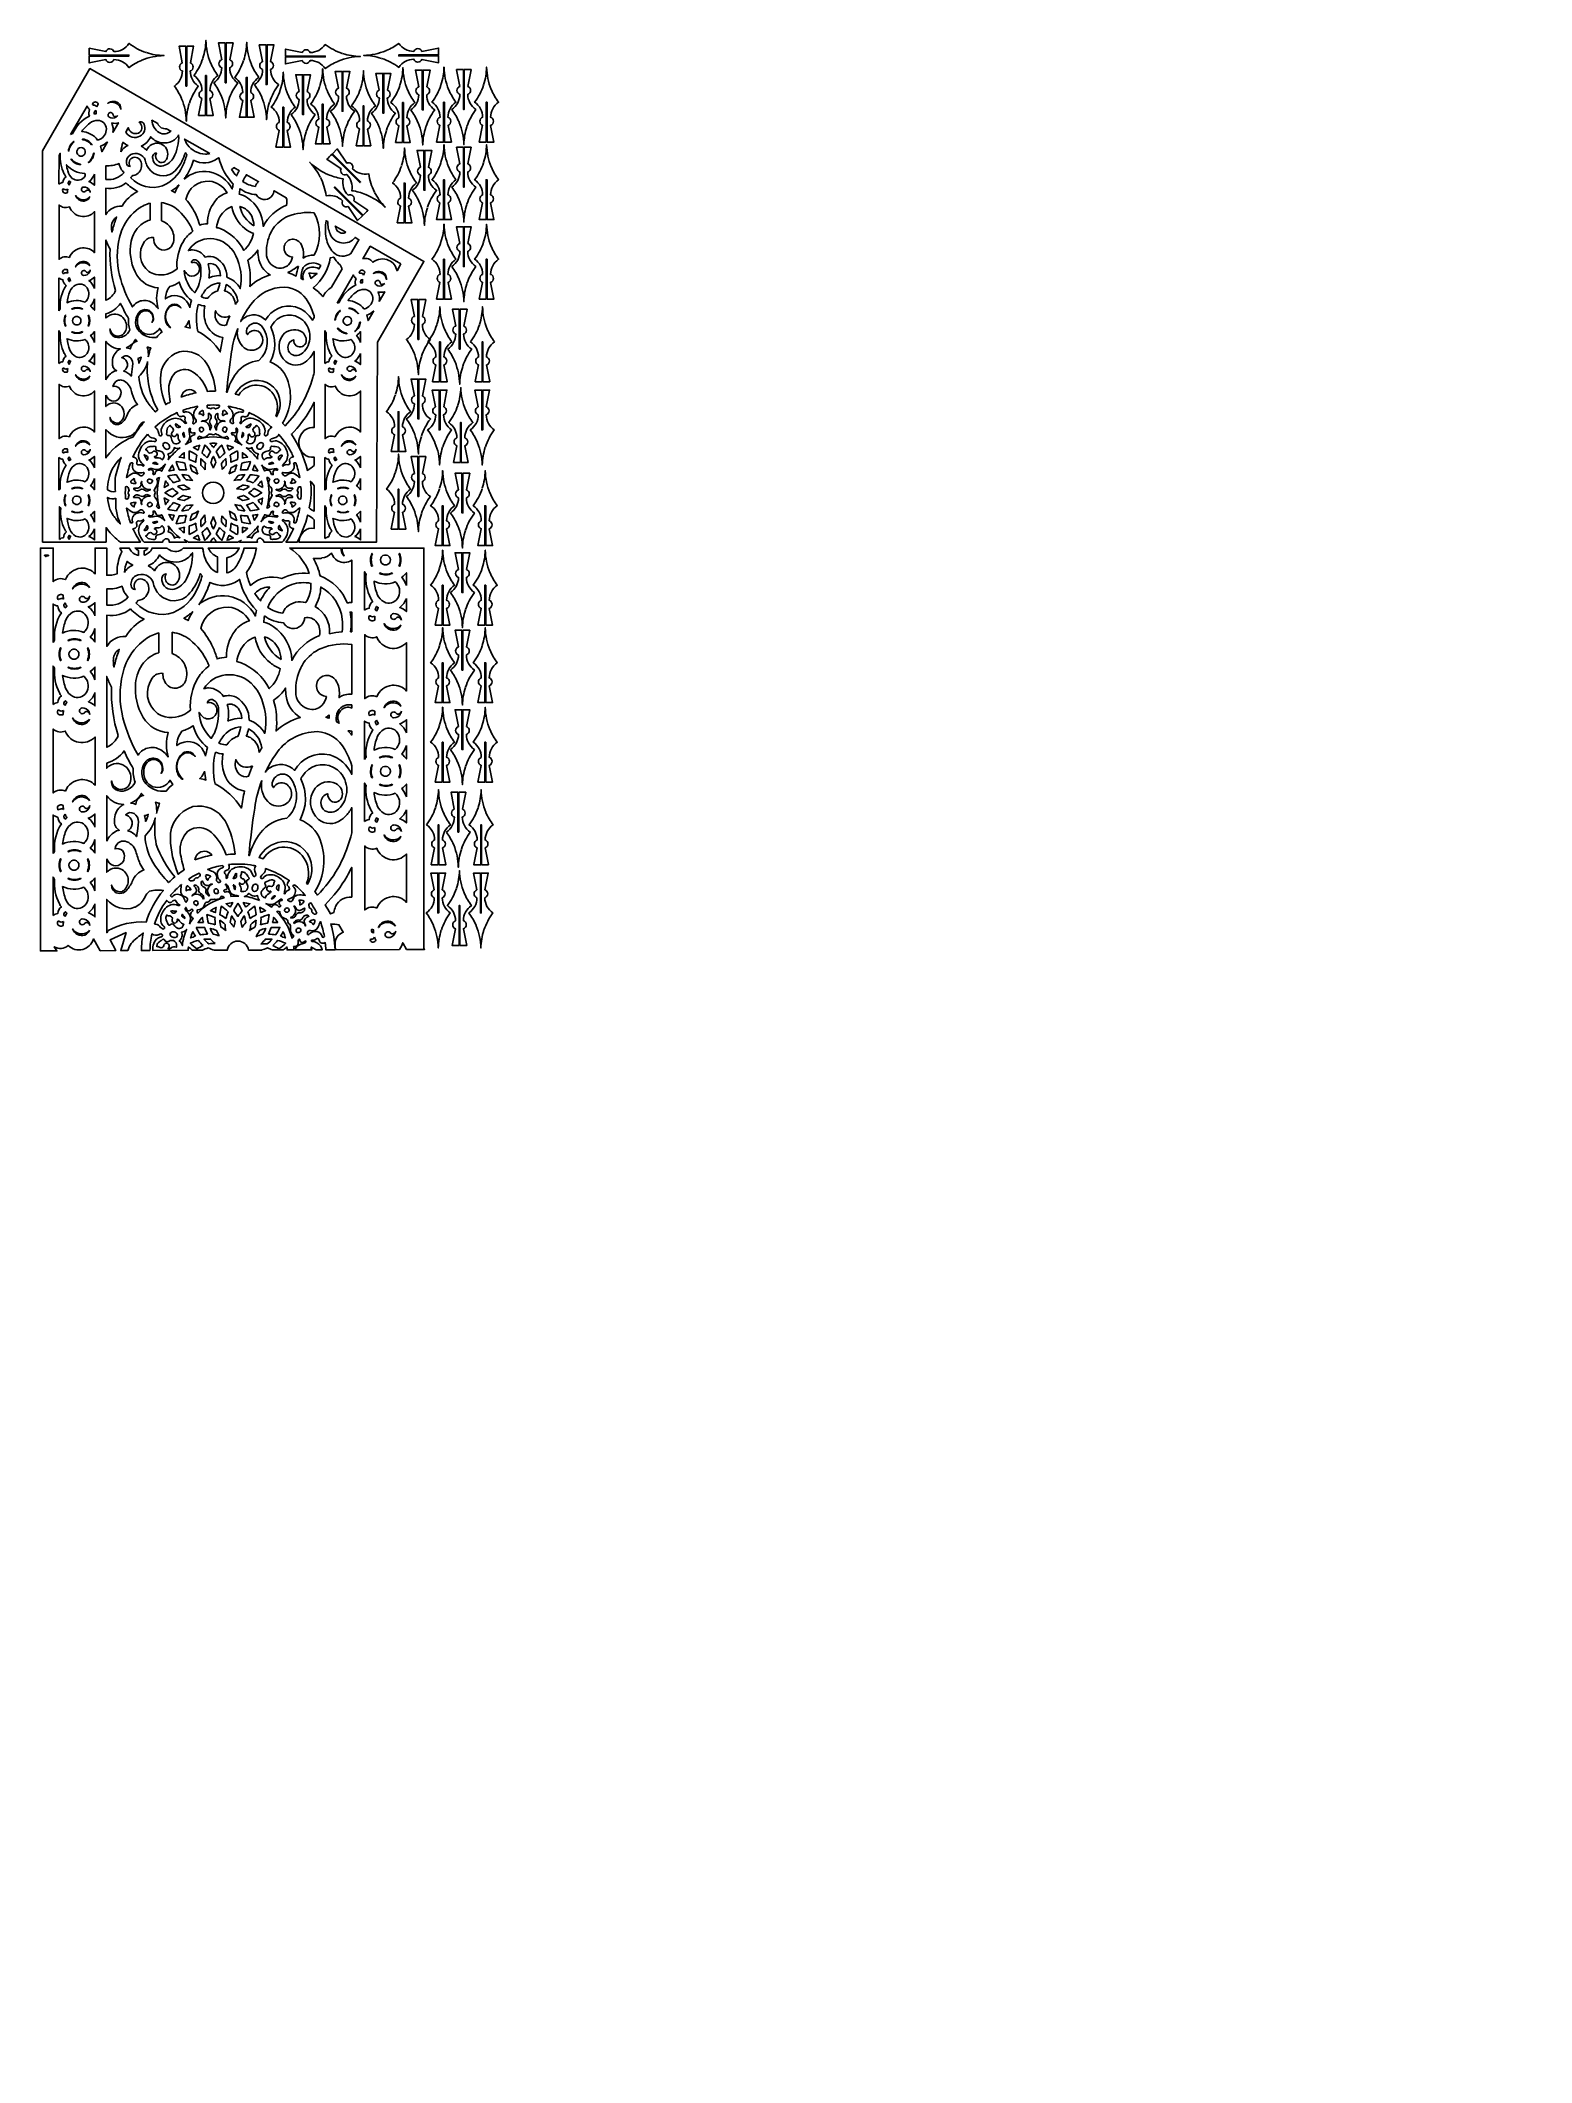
# Model space of a CAD drawing. Header units: millimetres. Extents: x 0 to 3267, y -2436 to 1995.
import ezdxf

# ---------------------------------------------------------------- set-up
doc = ezdxf.new("R2010")
doc.units = ezdxf.units.MM
doc.layers.get('0').update_dxf_attribs({"color": 70})

msp = doc.modelspace()

# ---------------------------------------------------------------- linework, layer by layer
for points in [[(356, 1956.5, 0.075188), (362.4, 1995.2, -0.984999), (362.6, 1995.2, 0.095578), (372.8, 1946.5), (373.1, 1945.7, 0.060023), (388.8, 1918.5, -0.427199), (388.8, 1918.4, 0.246783), (371.2, 1885.4, -0.711573), (371.4, 1867.8), (378.6, 1831.2, -0.472994), (378.5, 1831.1, 0.00008), (363.6, 1831.1, -0.414262), (363.5, 1831.2), (363.5, 1918.4), (361.5, 1918.4), (361.5, 1831.2, -0.414216), (361.4, 1831.1), (346.5, 1831.1, -0.472994), (346.4, 1831.2), (353.7, 1867.8, -0.701731), (353.8, 1885.3, 0.248166), (336.3, 1918.4, -0.427814), (336.3, 1918.5, 0.080411), (355.7, 1955.7)], [(232.1, 1968.6, 0.075188), (270.8, 1962.2, -0.984999), (270.8, 1962, 0.095578), (222.1, 1951.9), (221.3, 1951.5, 0.060023), (194.1, 1935.8, -0.427199), (194, 1935.9, 0.246783), (161, 1953.4, -0.711573), (143.4, 1953.3), (106.8, 1946, -0.472994), (106.7, 1946.1, 0.00008), (106.7, 1961, -0.414262), (106.8, 1961.1), (194, 1961.1), (194, 1963.1), (106.8, 1963.1, -0.414216), (106.7, 1963.2), (106.7, 1978.1, -0.472994), (106.8, 1978.2), (143.4, 1970.9, -0.701731), (160.9, 1970.8, 0.248166), (194, 1988.3, -0.427814), (194.1, 1988.4, 0.080411), (231.3, 1968.9)], [(326.2, 1857.3, 0.075188), (319.7, 1818.6, -0.984999), (319.6, 1818.6, 0.095578), (309.4, 1867.2), (309.1, 1868, 0.060023), (293.4, 1895.2, -0.427199), (293.4, 1895.4, 0.246783), (311, 1928.4, -0.711573), (310.8, 1946), (303.6, 1982.5, -0.472994), (303.7, 1982.7, 0.00008), (318.6, 1982.7, -0.414262), (318.6, 1982.6), (318.6, 1895.4), (320.7, 1895.4), (320.7, 1982.6, -0.414216), (320.8, 1982.7), (335.7, 1982.7, -0.472994), (335.7, 1982.5), (328.5, 1946, -0.701731), (328.3, 1928.4, 0.248166), (345.9, 1895.4, -0.427814), (345.9, 1895.2, 0.080411), (326.5, 1858.1)], [(412.5, 1864.4, 0.075188), (406.1, 1825.7, -0.984999), (405.9, 1825.7, 0.095578), (395.8, 1874.4), (395.4, 1875.1, 0.060023), (379.7, 1902.4, -0.427199), (379.8, 1902.5, 0.246783), (397.3, 1935.5, -0.711573), (397.2, 1953.1), (389.9, 1989.7, -0.472994), (390, 1989.8, 0.00008), (404.9, 1989.8, -0.414262), (405, 1989.7), (405, 1902.5), (407, 1902.5), (407, 1989.7, -0.414216), (407.1, 1989.8), (422, 1989.8, -0.472994), (422.1, 1989.7), (414.8, 1953.1, -0.701731), (414.7, 1935.5, 0.248166), (432.2, 1902.5, -0.427814), (432.3, 1902.4, 0.080411), (412.8, 1865.2)], [(445.5, 1952.4, 0.075188), (451.9, 1991.1, -0.984999), (452.1, 1991.1, 0.095578), (462.2, 1942.4), (462.6, 1941.6, 0.060023), (478.3, 1914.4, -0.427199), (478.2, 1914.3, 0.246783), (460.7, 1881.3, -0.711573), (460.8, 1863.7), (468.1, 1827.1, -0.472994), (468, 1827, 0.00008), (453.1, 1827, -0.414262), (453, 1827.1), (453, 1914.3), (451, 1914.3), (451, 1827.1, -0.414216), (450.9, 1827), (436, 1827, -0.472994), (435.9, 1827.1), (443.2, 1863.7, -0.701731), (443.3, 1881.2, 0.248166), (425.8, 1914.3, -0.427814), (425.7, 1914.4, 0.080411), (445.2, 1951.6)], [(502, 1860.3, 0.075188), (495.6, 1821.6, -0.984999), (495.4, 1821.6, 0.095578), (485.2, 1870.2), (484.9, 1871, 0.060023), (469.2, 1898.2, -0.427199), (469.2, 1898.4, 0.246783), (486.8, 1931.4, -0.711573), (486.6, 1949), (479.4, 1985.5, -0.472994), (479.5, 1985.7, 0.00008), (494.4, 1985.7, -0.414262), (494.5, 1985.6), (494.5, 1898.4), (496.5, 1898.4), (496.5, 1985.6, -0.414216), (496.6, 1985.7), (511.5, 1985.7, -0.472994), (511.6, 1985.5), (504.3, 1949, -0.701731), (504.2, 1931.4, 0.248166), (521.7, 1898.4, -0.427814), (521.7, 1898.2, 0.080411), (502.3, 1861.1)], [(662.1, 1966.6, 0.075188), (700.8, 1960.2, -0.984999), (700.8, 1960, 0.095578), (652.1, 1949.9), (651.3, 1949.5, 0.060023), (624.1, 1933.8, -0.427199), (624, 1933.9, 0.246783), (591, 1951.4, -0.711573), (573.4, 1951.3), (536.8, 1944, -0.472994), (536.7, 1944.1, 0.00008), (536.7, 1959, -0.414262), (536.8, 1959.1), (624, 1959.1), (624, 1961.1), (536.8, 1961.1, -0.414216), (536.7, 1961.2), (536.7, 1976.1, -0.472994), (536.8, 1976.2), (573.4, 1968.9, -0.701731), (590.9, 1968.8, 0.248166), (624, 1986.3, -0.427814), (624.1, 1986.4, 0.080411), (661.3, 1966.9)], [(747, 1956, 0.075188), (708.3, 1962.5, -0.984999), (708.3, 1962.6, 0.095578), (757, 1972.8), (757.8, 1973.1, 0.060023), (785, 1988.8, -0.427199), (785.1, 1988.8, 0.246783), (818.1, 1971.2, -0.711573), (835.7, 1971.4), (872.3, 1978.6, -0.472994), (872.4, 1978.5, 0.00008), (872.4, 1963.6, -0.414262), (872.3, 1963.6), (785.1, 1963.6), (785.1, 1961.5), (872.3, 1961.5, -0.414216), (872.4, 1961.4), (872.4, 1946.5, -0.472994), (872.3, 1946.5), (835.7, 1953.7, -0.701731), (818.2, 1953.9, 0.248166), (785.1, 1936.3, -0.427814), (785, 1936.3, 0.080411), (747.8, 1955.7)], [(525.5, 1886.9, 0.075188), (531.9, 1925.7, -0.984999), (532.1, 1925.7, 0.095578), (542.3, 1877), (542.6, 1876.2, 0.060023), (558.3, 1849, -0.427199), (558.3, 1848.9, 0.246783), (540.7, 1815.8, -0.711573), (540.9, 1798.2), (548.1, 1761.7, -0.472994), (548, 1761.6, 0.00008), (533.1, 1761.6, -0.414262), (533, 1761.7), (533, 1848.8), (531, 1848.8), (531, 1761.7, -0.414216), (530.9, 1761.6), (516, 1761.6, -0.472994), (515.9, 1761.7), (523.2, 1798.3, -0.701731), (523.3, 1815.8, 0.248166), (505.8, 1848.9, -0.427814), (505.8, 1849, 0.080411), (525.2, 1886.1)], [(582, 1794.8, 0.075188), (575.6, 1756.1, -0.984999), (575.4, 1756.1, 0.095578), (565.3, 1804.8), (564.9, 1805.6, 0.060023), (549.2, 1832.8, -0.427199), (549.3, 1832.9, 0.246783), (566.8, 1866, -0.711573), (566.7, 1883.6), (559.4, 1920.1, -0.472994), (559.5, 1920.2, 0.00008), (574.4, 1920.2, -0.414262), (574.5, 1920.1), (574.5, 1832.9), (576.5, 1832.9), (576.5, 1920.1, -0.414216), (576.6, 1920.2), (591.5, 1920.2, -0.472994), (591.6, 1920.1), (584.3, 1883.5, -0.701731), (584.2, 1866, 0.248166), (601.7, 1832.9, -0.427814), (601.8, 1832.8, 0.080411), (582.3, 1795.6)], [(611.8, 1894.1, 0.075188), (618.3, 1932.8, -0.984999), (618.5, 1932.8, 0.095578), (628.6, 1884.1), (629, 1883.3, 0.060023), (644.6, 1856.1, -0.427199), (644.6, 1856, 0.246783), (627.1, 1823, -0.711573), (627.2, 1805.3), (634.5, 1768.8, -0.472994), (634.4, 1768.7, 0.00008), (619.5, 1768.7, -0.414262), (619.4, 1768.8), (619.4, 1856), (617.4, 1856), (617.4, 1768.8, -0.414216), (617.3, 1768.7), (602.4, 1768.7, -0.472994), (602.3, 1768.8), (609.6, 1805.4, -0.701731), (609.7, 1822.9, 0.248166), (592.1, 1856, -0.427814), (592.1, 1856.1, 0.080411), (611.6, 1893.3)], [(668.4, 1802, 0.075188), (661.9, 1763.3, -0.984999), (661.8, 1763.3, 0.095578), (651.6, 1811.9), (651.3, 1812.7, 0.060023), (635.6, 1839.9, -0.427199), (635.6, 1840, 0.246783), (653.2, 1873.1, -0.711573), (653, 1890.7), (645.8, 1927.2, -0.472994), (645.8, 1927.3, 0.00008), (660.7, 1927.3, -0.414262), (660.8, 1927.3), (660.8, 1840.1), (662.9, 1840.1), (662.9, 1927.3, -0.414216), (662.9, 1927.3), (677.8, 1927.3, -0.472994), (677.9, 1927.2), (670.7, 1890.7, -0.701731), (670.5, 1873.1, 0.248166), (688.1, 1840, -0.427814), (688.1, 1839.9, 0.080411), (668.7, 1802.8)], [(701.3, 1889.9, 0.075188), (707.8, 1928.7, -0.984999), (707.9, 1928.7, 0.095578), (718.1, 1880), (718.4, 1879.2, 0.060023), (734.1, 1852, -0.427199), (734.1, 1851.9, 0.246783), (716.5, 1818.8, -0.711573), (716.7, 1801.2), (723.9, 1764.7, -0.472994), (723.8, 1764.6, 0.00008), (708.9, 1764.6, -0.414262), (708.9, 1764.7), (708.9, 1851.8), (706.8, 1851.8), (706.8, 1764.7, -0.414216), (706.7, 1764.6), (691.8, 1764.6, -0.472994), (691.8, 1764.7), (699, 1801.3, -0.701731), (699.2, 1818.8, 0.248166), (681.6, 1851.9, -0.427814), (681.6, 1852, 0.080411), (701, 1889.1)], [(757.9, 1797.8, 0.075188), (751.4, 1759.1, -0.984999), (751.2, 1759.1, 0.095578), (741.1, 1807.8), (740.7, 1808.6, 0.060023), (725.1, 1835.8, -0.427199), (725.1, 1835.9, 0.246783), (742.6, 1869, -0.711573), (742.5, 1886.6), (735.2, 1923.1, -0.472994), (735.3, 1923.2, 0.00008), (750.2, 1923.2, -0.414262), (750.3, 1923.1), (750.3, 1835.9), (752.3, 1835.9), (752.3, 1923.1, -0.414216), (752.4, 1923.2), (767.3, 1923.2, -0.472994), (767.4, 1923.1), (760.1, 1886.5, -0.701731), (760, 1869, 0.248166), (777.5, 1835.9, -0.427814), (777.6, 1835.8, 0.080411), (758.1, 1798.6)], [(787.6, 1897.1, 0.075188), (794.1, 1935.8, -0.984999), (794.3, 1935.8, 0.095578), (804.4, 1887.1), (804.8, 1886.3, 0.060023), (820.4, 1859.1, -0.427199), (820.4, 1859, 0.246783), (802.9, 1826, -0.711573), (803, 1808.3), (810.3, 1771.8, -0.472994), (810.2, 1771.7, 0.00008), (795.3, 1771.7, -0.414262), (795.2, 1771.8), (795.2, 1859), (793.2, 1859), (793.2, 1771.8, -0.414216), (793.1, 1771.7), (778.2, 1771.7, -0.472994), (778.1, 1771.8), (785.4, 1808.4, -0.701731), (785.5, 1825.9, 0.248166), (768, 1859, -0.427814), (767.9, 1859.1, 0.080411), (787.4, 1896.3)], [(844.2, 1805, 0.075188), (837.7, 1766.3, -0.984999), (837.6, 1766.3, 0.095578), (827.4, 1814.9), (827.1, 1815.7, 0.060023), (811.4, 1842.9, -0.427199), (811.4, 1843, 0.246783), (829, 1876.1, -0.711573), (828.8, 1893.7), (821.6, 1930.2, -0.472994), (821.7, 1930.3, 0.00008), (836.6, 1930.3, -0.414262), (836.6, 1930.3), (836.6, 1843.1), (838.7, 1843.1), (838.7, 1930.3, -0.414216), (838.8, 1930.3), (853.7, 1930.3, -0.472994), (853.7, 1930.2), (846.5, 1893.7, -0.701731), (846.3, 1876.1, 0.248166), (863.9, 1843, -0.427814), (863.9, 1842.9, 0.080411), (844.5, 1805.8)], [(877.6, 1898, 0.075188), (884.1, 1936.7, -0.984999), (884.3, 1936.7, 0.095578), (894.4, 1888), (894.8, 1887.2, 0.060023), (910.4, 1860, -0.427199), (910.4, 1859.9, 0.246783), (892.9, 1826.9, -0.711573), (893, 1809.2), (900.3, 1772.7, -0.472994), (900.2, 1772.6, 0.00008), (885.3, 1772.6, -0.414262), (885.2, 1772.7), (885.2, 1859.9), (883.2, 1859.9), (883.2, 1772.7, -0.414216), (883.1, 1772.6), (868.2, 1772.6, -0.472994), (868.1, 1772.7), (875.4, 1809.3, -0.701731), (875.5, 1826.8, 0.248166), (858, 1859.9, -0.427814), (857.9, 1860, 0.080411), (877.4, 1897.2)], [(934.2, 1805.9, 0.075188), (927.7, 1767.2, -0.984999), (927.6, 1767.2, 0.095578), (917.4, 1815.8), (917.1, 1816.6, 0.060023), (901.4, 1843.8, -0.427199), (901.4, 1844, 0.246783), (919, 1877, -0.711573), (918.8, 1894.6), (911.6, 1931.1, -0.472994), (911.7, 1931.3, 0.00008), (926.6, 1931.3, -0.414262), (926.6, 1931.2), (926.6, 1844), (928.7, 1844), (928.7, 1931.2, -0.414216), (928.8, 1931.3), (943.7, 1931.3, -0.472994), (943.7, 1931.1), (936.5, 1894.6, -0.701731), (936.3, 1877, 0.248166), (953.9, 1844, -0.427814), (953.9, 1843.8, 0.080411), (934.5, 1806.7)], [(971, 1898, 0.075188), (977.5, 1936.7, -0.984999), (977.7, 1936.7, 0.095578), (987.8, 1888), (988.1, 1887.2, 0.060023), (1003.8, 1860, -0.427199), (1003.8, 1859.9, 0.246783), (986.3, 1826.9, -0.711573), (986.4, 1809.2), (993.7, 1772.7, -0.472994), (993.6, 1772.6, 0.00008), (978.7, 1772.6, -0.414262), (978.6, 1772.7), (978.6, 1859.9), (976.6, 1859.9), (976.6, 1772.7, -0.414216), (976.5, 1772.6), (961.6, 1772.6, -0.472994), (961.5, 1772.7), (968.8, 1809.3, -0.701731), (968.9, 1826.8, 0.248166), (951.3, 1859.9, -0.427814), (951.3, 1860, 0.080411), (970.8, 1897.2)], [(732.2, 1662.3, 0.075188), (755, 1630.4, -0.984999), (754.9, 1630.3, 0.095578), (713.3, 1657.5), (712.5, 1657.8, 0.060023), (682.2, 1666, -0.427199), (682.1, 1666.1, 0.246783), (671.2, 1701.8, -0.711573), (658.6, 1714.2), (627.6, 1734.9, -0.472994), (627.6, 1735, 0.00008), (638.2, 1745.6, -0.414262), (638.3, 1745.6), (699.9, 1683.9), (701.4, 1685.4), (639.7, 1747, -0.414216), (639.7, 1747.1), (650.3, 1757.7, -0.472994), (650.4, 1757.7), (671.1, 1726.6, -0.701731), (683.4, 1714.2, 0.248166), (719.2, 1703.2, -0.427814), (719.3, 1703.1, 0.080411), (731.9, 1663.1)], [(791.3, 1720.9, 0.075188), (797.8, 1759.7, -0.984999), (797.9, 1759.7, 0.095578), (808.1, 1711), (808.4, 1710.2, 0.060023), (824.1, 1683, -0.427199), (824.1, 1682.9, 0.246783), (806.5, 1649.8, -0.711573), (806.7, 1632.2), (813.9, 1595.7, -0.472994), (813.8, 1595.6, 0.00008), (798.9, 1595.6, -0.414262), (798.9, 1595.7), (798.9, 1682.8), (796.8, 1682.8), (796.8, 1595.7, -0.414216), (796.7, 1595.6), (781.8, 1595.6, -0.472994), (781.8, 1595.7), (789, 1632.3, -0.701731), (789.2, 1649.8, 0.248166), (771.6, 1682.9, -0.427814), (771.6, 1683, 0.080411), (791, 1720.1)], [(847.9, 1628.8, 0.075188), (841.4, 1590.1, -0.984999), (841.2, 1590.1, 0.095578), (831.1, 1638.8), (830.7, 1639.6, 0.060023), (815.1, 1666.8, -0.427199), (815.1, 1666.9, 0.246783), (832.6, 1700, -0.711573), (832.5, 1717.6), (825.2, 1754.1, -0.472994), (825.3, 1754.2, 0.00008), (840.2, 1754.2, -0.414262), (840.3, 1754.1), (840.3, 1666.9), (842.3, 1666.9), (842.3, 1754.1, -0.414216), (842.4, 1754.2), (857.3, 1754.2, -0.472994), (857.4, 1754.1), (850.1, 1717.5, -0.701731), (850, 1700, 0.248166), (867.5, 1666.9, -0.427814), (867.6, 1666.8, 0.080411), (848.1, 1629.6)], [(877.6, 1728.1, 0.075188), (884.1, 1766.8, -0.984999), (884.3, 1766.8, 0.095578), (894.4, 1718.1), (894.8, 1717.3, 0.060023), (910.4, 1690.1, -0.427199), (910.4, 1690, 0.246783), (892.9, 1657, -0.711573), (893, 1639.3), (900.3, 1602.8, -0.472994), (900.2, 1602.7, 0.00008), (885.3, 1602.7, -0.414262), (885.2, 1602.8), (885.2, 1690), (883.2, 1690), (883.2, 1602.8, -0.414216), (883.1, 1602.7), (868.2, 1602.7, -0.472994), (868.1, 1602.8), (875.4, 1639.4, -0.701731), (875.5, 1656.9, 0.248166), (858, 1690, -0.427814), (857.9, 1690.1, 0.080411), (877.4, 1727.3)], [(934.2, 1636, 0.075188), (927.7, 1597.3, -0.984999), (927.6, 1597.3, 0.095578), (917.4, 1645.9), (917.1, 1646.7, 0.060023), (901.4, 1673.9, -0.427199), (901.4, 1674, 0.246783), (919, 1707.1, -0.711573), (918.8, 1724.7), (911.6, 1761.2, -0.472994), (911.7, 1761.3, 0.00008), (926.6, 1761.3, -0.414262), (926.6, 1761.3), (926.6, 1674.1), (928.7, 1674.1), (928.7, 1761.3, -0.414216), (928.8, 1761.3), (943.7, 1761.3, -0.472994), (943.7, 1761.2), (936.5, 1724.7, -0.701731), (936.3, 1707.1, 0.248166), (953.9, 1674, -0.427814), (953.9, 1673.9, 0.080411), (934.5, 1636.8)], [(971, 1728.1, 0.075188), (977.5, 1766.8, -0.984999), (977.7, 1766.8, 0.095578), (987.8, 1718.1), (988.1, 1717.3, 0.060023), (1003.8, 1690.1, -0.427199), (1003.8, 1690, 0.246783), (986.3, 1657, -0.711573), (986.4, 1639.3), (993.7, 1602.8, -0.472994), (993.6, 1602.7, 0.00008), (978.7, 1602.7, -0.414262), (978.6, 1602.8), (978.6, 1690), (976.6, 1690), (976.6, 1602.8, -0.414216), (976.5, 1602.7), (961.6, 1602.7, -0.472994), (961.5, 1602.8), (968.8, 1639.4, -0.701731), (968.9, 1656.9, 0.248166), (951.3, 1690, -0.427814), (951.3, 1690.1, 0.080411), (970.8, 1727.3)], [(478, 1686.8, 0.009124), (477.3, 1686)], [(613, 1695.9, 0.075188), (590.2, 1727.8, -0.984999), (590.3, 1727.9, 0.095578), (631.9, 1700.7), (632.7, 1700.4, 0.060023), (663, 1692.2, -0.427199), (663.1, 1692.1, 0.246783), (674, 1656.3, -0.711573), (686.6, 1644), (717.6, 1623.3, -0.472994), (717.6, 1623.1, 0.00008), (707.1, 1612.6, -0.414262), (706.9, 1612.6), (645.3, 1674.3), (643.8, 1672.8), (705.5, 1611.2, -0.414216), (705.5, 1611), (695, 1600.5, -0.472994), (694.8, 1600.5), (674.1, 1631.5, -0.701731), (661.8, 1644, 0.248166), (626, 1655, -0.427814), (625.9, 1655.1, 0.080411), (613.4, 1695.1)], [(877.6, 1553.8, 0.075188), (884.1, 1592.5, -0.984999), (884.3, 1592.5, 0.095578), (894.4, 1543.9), (894.8, 1543.1, 0.060023), (910.4, 1515.9, -0.427199), (910.4, 1515.7, 0.246783), (892.9, 1482.7, -0.711573), (893, 1465.1), (900.3, 1428.6, -0.472994), (900.2, 1428.5, 0.00008), (885.3, 1428.5, -0.414262), (885.2, 1428.5), (885.2, 1515.7), (883.2, 1515.7), (883.2, 1428.5, -0.414216), (883.1, 1428.5), (868.2, 1428.5, -0.472994), (868.1, 1428.6), (875.4, 1465.1, -0.701731), (875.5, 1482.7, 0.248166), (858, 1515.7, -0.427814), (857.9, 1515.9, 0.080411), (877.4, 1553)], [(934.2, 1461.7, 0.075188), (927.7, 1423, -0.984999), (927.6, 1423, 0.095578), (917.4, 1471.7), (917.1, 1472.5, 0.060023), (901.4, 1499.7, -0.427199), (901.4, 1499.8, 0.246783), (919, 1532.8, -0.711573), (918.8, 1550.5), (911.6, 1587, -0.472994), (911.7, 1587.1, 0.00008), (926.6, 1587.1, -0.414262), (926.6, 1587), (926.6, 1499.8), (928.7, 1499.8), (928.7, 1587, -0.414216), (928.8, 1587.1), (943.7, 1587.1, -0.472994), (943.7, 1587), (936.5, 1550.4, -0.701731), (936.3, 1532.9, 0.248166), (953.9, 1499.8, -0.427814), (953.9, 1499.7, 0.080411), (934.5, 1462.5)], [(971, 1553.8, 0.075188), (977.5, 1592.5, -0.984999), (977.7, 1592.5, 0.095578), (987.8, 1543.9), (988.1, 1543.1, 0.060023), (1003.8, 1515.9, -0.427199), (1003.8, 1515.7, 0.246783), (986.3, 1482.7, -0.711573), (986.4, 1465.1), (993.7, 1428.6, -0.472994), (993.6, 1428.5, 0.00008), (978.7, 1428.5, -0.414262), (978.6, 1428.5), (978.6, 1515.7), (976.6, 1515.7), (976.6, 1428.5, -0.414216), (976.5, 1428.5), (961.6, 1428.5, -0.472994), (961.5, 1428.6), (968.8, 1465.1, -0.701731), (968.9, 1482.7, 0.248166), (951.3, 1515.7, -0.427814), (951.3, 1515.9, 0.080411), (970.8, 1553)], [(834.6, 1302, 0.075188), (828.2, 1263.2, -0.984999), (828, 1263.2, 0.095578), (817.8, 1311.9), (817.5, 1312.7, 0.060023), (801.8, 1339.9, -0.427199), (801.9, 1340, 0.246783), (819.4, 1373.1, -0.711573), (819.3, 1390.7), (812, 1427.2, -0.472994), (812.1, 1427.3, 0.00008), (827, 1427.3, -0.414262), (827.1, 1427.3), (827.1, 1340.1), (829.1, 1340.1), (829.1, 1427.3, -0.414216), (829.2, 1427.3), (844.1, 1427.3, -0.472994), (844.2, 1427.2), (836.9, 1390.6, -0.701731), (836.8, 1373.1, 0.248166), (854.3, 1340, -0.427814), (854.3, 1339.9, 0.080411), (834.9, 1302.8)], [(868.6, 1372.8, 0.075188), (875.1, 1411.5, -0.984999), (875.3, 1411.5, 0.095578), (885.4, 1362.9), (885.8, 1362.1, 0.060023), (901.4, 1334.9, -0.427199), (901.4, 1334.7, 0.246783), (883.9, 1301.7, -0.711573), (884, 1284.1), (891.3, 1247.6, -0.472994), (891.2, 1247.5, 0.00008), (876.3, 1247.5, -0.414262), (876.2, 1247.5), (876.2, 1334.7), (874.2, 1334.7), (874.2, 1247.5, -0.414216), (874.1, 1247.5), (859.2, 1247.5, -0.472994), (859.1, 1247.6), (866.4, 1284.1, -0.701731), (866.5, 1301.7, 0.248166), (849, 1334.7, -0.427814), (848.9, 1334.9, 0.080411), (868.4, 1372)], [(925.2, 1280.7, 0.075188), (918.7, 1242, -0.984999), (918.6, 1242, 0.095578), (908.4, 1290.7), (908.1, 1291.5, 0.060023), (892.4, 1318.7, -0.427199), (892.4, 1318.8, 0.246783), (910, 1351.8, -0.711573), (909.8, 1369.5), (902.6, 1406, -0.472994), (902.7, 1406.1, 0.00008), (917.6, 1406.1, -0.414262), (917.6, 1406), (917.6, 1318.8), (919.7, 1318.8), (919.7, 1406, -0.414216), (919.8, 1406.1), (934.7, 1406.1, -0.472994), (934.7, 1406), (927.5, 1369.4, -0.701731), (927.3, 1351.9, 0.248166), (944.9, 1318.8, -0.427814), (944.9, 1318.7, 0.080411), (925.5, 1281.5)], [(962, 1372.8, 0.075188), (968.5, 1411.5, -0.984999), (968.7, 1411.5, 0.095578), (978.8, 1362.9), (979.1, 1362.1, 0.060023), (994.8, 1334.9, -0.427199), (994.8, 1334.7, 0.246783), (977.3, 1301.7, -0.711573), (977.4, 1284.1), (984.7, 1247.6, -0.472994), (984.6, 1247.5, 0.00008), (969.7, 1247.5, -0.414262), (969.6, 1247.5), (969.6, 1334.7), (967.6, 1334.7), (967.6, 1247.5, -0.414216), (967.5, 1247.5), (952.6, 1247.5, -0.472994), (952.5, 1247.6), (959.8, 1284.1, -0.701731), (959.9, 1301.7, 0.248166), (942.3, 1334.7, -0.427814), (942.3, 1334.9, 0.080411), (961.8, 1372)], [(778.1, 1219.8, 0.075188), (784.5, 1258.5, -0.984999), (784.7, 1258.5, 0.095578), (794.9, 1209.9), (795.2, 1209.1, 0.060023), (810.9, 1181.9, -0.427199), (810.9, 1181.7, 0.246783), (793.3, 1148.7, -0.711573), (793.4, 1131.1), (800.7, 1094.6, -0.472994), (800.6, 1094.5, 0.00008), (785.7, 1094.5, -0.414262), (785.6, 1094.5), (785.6, 1181.7), (783.6, 1181.7), (783.6, 1094.5, -0.414216), (783.5, 1094.5), (768.6, 1094.5, -0.472994), (768.5, 1094.6), (775.8, 1131.1, -0.701731), (775.9, 1148.7, 0.248166), (758.4, 1181.7, -0.427814), (758.4, 1181.9, 0.080411), (777.8, 1219)], [(834.6, 1127.7, 0.075188), (828.2, 1089, -0.984999), (828, 1089, 0.095578), (817.8, 1137.7), (817.5, 1138.5, 0.060023), (801.8, 1165.7, -0.427199), (801.9, 1165.8, 0.246783), (819.4, 1198.8, -0.711573), (819.3, 1216.5), (812, 1253, -0.472994), (812.1, 1253.1, 0.00008), (827, 1253.1, -0.414262), (827.1, 1253), (827.1, 1165.8), (829.1, 1165.8), (829.1, 1253, -0.414216), (829.2, 1253.1), (844.1, 1253.1, -0.472994), (844.2, 1253), (836.9, 1216.4, -0.701731), (836.8, 1198.9, 0.248166), (854.3, 1165.8, -0.427814), (854.3, 1165.7, 0.080411), (834.9, 1128.5)], [(881.2, 1103.7, 0.075188), (874.7, 1065, -0.984999), (874.6, 1065, 0.095578), (864.4, 1113.7), (864.1, 1114.5, 0.060023), (848.4, 1141.7, -0.427199), (848.4, 1141.8, 0.246783), (866, 1174.8, -0.711573), (865.8, 1192.5), (858.6, 1229, -0.472994), (858.7, 1229.1, 0.00008), (873.6, 1229.1, -0.414262), (873.6, 1229), (873.6, 1141.8), (875.7, 1141.8), (875.7, 1229, -0.414216), (875.8, 1229.1), (890.7, 1229.1, -0.472994), (890.7, 1229), (883.5, 1192.4, -0.701731), (883.3, 1174.9, 0.248166), (900.9, 1141.8, -0.427814), (900.9, 1141.7, 0.080411), (881.5, 1104.5)], [(914.6, 1195.8, 0.075188), (921, 1234.5, -0.984999), (921.2, 1234.5, 0.095578), (931.3, 1185.9), (931.7, 1185.1, 0.060023), (947.4, 1157.9, -0.427199), (947.3, 1157.7, 0.246783), (929.8, 1124.7, -0.711573), (929.9, 1107.1), (937.2, 1070.6, -0.472994), (937.1, 1070.5, 0.00008), (922.2, 1070.5, -0.414262), (922.1, 1070.5), (922.1, 1157.7), (920.1, 1157.7), (920.1, 1070.5, -0.414216), (920, 1070.5), (905.1, 1070.5, -0.472994), (905, 1070.6), (912.3, 1107.1, -0.701731), (912.4, 1124.7, 0.248166), (894.9, 1157.7, -0.427814), (894.8, 1157.9, 0.080411), (914.3, 1195)], [(974.6, 1103.7, 0.075188), (968.1, 1065, -0.984999), (967.9, 1065, 0.095578), (957.8, 1113.7), (957.5, 1114.5, 0.060023), (941.8, 1141.7, -0.427199), (941.8, 1141.8, 0.246783), (959.3, 1174.8, -0.711573), (959.2, 1192.5), (951.9, 1229, -0.472994), (952, 1229.1, 0.00008), (966.9, 1229.1, -0.414262), (967, 1229), (967, 1141.8), (969, 1141.8), (969, 1229, -0.414216), (969.1, 1229.1), (984, 1229.1, -0.472994), (984.1, 1229), (976.8, 1192.4, -0.701731), (976.7, 1174.9, 0.248166), (994.3, 1141.8, -0.427814), (994.3, 1141.7, 0.080411), (974.8, 1104.5)], [(778.1, 1049.9, 0.075188), (784.5, 1088.6, -0.984999), (784.7, 1088.6, 0.095578), (794.9, 1040), (795.2, 1039.2, 0.060023), (810.9, 1012, -0.427199), (810.9, 1011.8, 0.246783), (793.3, 978.8, -0.711573), (793.4, 961.2), (800.7, 924.7, -0.472994), (800.6, 924.5, 0.00008), (785.7, 924.5, -0.414262), (785.6, 924.6), (785.6, 1011.8), (783.6, 1011.8), (783.6, 924.6, -0.414216), (783.5, 924.5), (768.6, 924.5, -0.472994), (768.5, 924.7), (775.8, 961.2, -0.701731), (775.9, 978.8, 0.248166), (758.4, 1011.8, -0.427814), (758.4, 1012, 0.080411), (777.8, 1049.1)], [(834.6, 957.8, 0.075188), (828.2, 919.1, -0.984999), (828, 919.1, 0.095578), (817.8, 967.8), (817.5, 968.6, 0.060023), (801.8, 995.8, -0.427199), (801.9, 995.9, 0.246783), (819.4, 1028.9, -0.711573), (819.3, 1046.5), (812, 1083.1, -0.472994), (812.1, 1083.2, 0.00008), (827, 1083.2, -0.414262), (827.1, 1083.1), (827.1, 995.9), (829.1, 995.9), (829.1, 1083.1, -0.414216), (829.2, 1083.2), (844.1, 1083.2, -0.472994), (844.2, 1083.1), (836.9, 1046.5, -0.701731), (836.8, 1029, 0.248166), (854.3, 995.9, -0.427814), (854.3, 995.8, 0.080411), (834.9, 958.6)], [(874.6, 1013.8, 0.075188), (881.1, 1052.5, -0.984999), (881.3, 1052.5, 0.095578), (891.4, 1003.8), (891.8, 1003, 0.060023), (907.4, 975.8, -0.427199), (907.4, 975.7, 0.246783), (889.9, 942.6, -0.711573), (890, 925), (897.3, 888.5, -0.472994), (897.2, 888.4, 0.00008), (882.3, 888.4, -0.414262), (882.2, 888.5), (882.2, 975.6), (880.2, 975.6), (880.2, 888.5, -0.414216), (880.1, 888.4), (865.2, 888.4, -0.472994), (865.1, 888.5), (872.4, 925.1, -0.701731), (872.5, 942.6, 0.248166), (855, 975.7, -0.427814), (854.9, 975.8, 0.080411), (874.4, 1013)], [(931.2, 921.6, 0.075188), (924.7, 882.9, -0.984999), (924.6, 882.9, 0.095578), (914.4, 931.6), (914.1, 932.4, 0.060023), (898.4, 959.6, -0.427199), (898.4, 959.7, 0.246783), (916, 992.8, -0.711573), (915.8, 1010.4), (908.6, 1046.9, -0.472994), (908.7, 1047, 0.00008), (923.6, 1047, -0.414262), (923.6, 1046.9), (923.6, 959.8), (925.7, 959.8), (925.7, 1046.9, -0.414216), (925.8, 1047), (940.7, 1047, -0.472994), (940.7, 1046.9), (933.5, 1010.3, -0.701731), (933.3, 992.8, 0.248166), (950.9, 959.7, -0.427814), (950.9, 959.6, 0.080411), (931.5, 922.4)], [(968, 1013.8, 0.075188), (974.5, 1052.5, -0.984999), (974.7, 1052.5, 0.095578), (984.8, 1003.8), (985.1, 1003, 0.060023), (1000.8, 975.8, -0.427199), (1000.8, 975.7, 0.246783), (983.3, 942.6, -0.711573), (983.4, 925), (990.7, 888.5, -0.472994), (990.6, 888.4, 0.00008), (975.7, 888.4, -0.414262), (975.6, 888.5), (975.6, 975.6), (973.6, 975.6), (973.6, 888.5, -0.414216), (973.5, 888.4), (958.6, 888.4, -0.472994), (958.5, 888.5), (965.8, 925.1, -0.701731), (965.9, 942.6, 0.248166), (948.3, 975.7, -0.427814), (948.3, 975.8, 0.080411), (967.8, 1013)], [(874.6, 839.5, 0.075188), (881.1, 878.2, -0.984999), (881.3, 878.2, 0.095578), (891.4, 829.6), (891.8, 828.8, 0.060023), (907.4, 801.6, -0.427199), (907.4, 801.4, 0.246783), (889.9, 768.4, -0.711573), (890, 750.8), (897.3, 714.2, -0.472994), (897.2, 714.1, 0.00008), (882.3, 714.1, -0.414262), (882.2, 714.2), (882.2, 801.4), (880.2, 801.4), (880.2, 714.2, -0.414216), (880.1, 714.1), (865.2, 714.1, -0.472994), (865.1, 714.2), (872.4, 750.8, -0.701731), (872.5, 768.4, 0.248166), (855, 801.4, -0.427814), (854.9, 801.6, 0.080411), (874.4, 838.7)], [(931.2, 747.4, 0.075188), (924.7, 708.7, -0.984999), (924.6, 708.7, 0.095578), (914.4, 757.4), (914.1, 758.2, 0.060023), (898.4, 785.4, -0.427199), (898.4, 785.5, 0.246783), (916, 818.5, -0.711573), (915.8, 836.1), (908.6, 872.7, -0.472994), (908.7, 872.8, 0.00008), (923.6, 872.8, -0.414262), (923.6, 872.7), (923.6, 785.5), (925.7, 785.5), (925.7, 872.7, -0.414216), (925.8, 872.8), (940.7, 872.8, -0.472994), (940.7, 872.7), (933.5, 836.1, -0.701731), (933.3, 818.6, 0.248166), (950.9, 785.5, -0.427814), (950.9, 785.4, 0.080411), (931.5, 748.2)], [(968, 839.5, 0.075188), (974.5, 878.2, -0.984999), (974.7, 878.2, 0.095578), (984.8, 829.6), (985.1, 828.8, 0.060023), (1000.8, 801.6, -0.427199), (1000.8, 801.4, 0.246783), (983.3, 768.4, -0.711573), (983.4, 750.8), (990.7, 714.2, -0.472994), (990.6, 714.1, 0.00008), (975.7, 714.1, -0.414262), (975.6, 714.2), (975.6, 801.4), (973.6, 801.4), (973.6, 714.2, -0.414216), (973.5, 714.1), (958.6, 714.1, -0.472994), (958.5, 714.2), (965.8, 750.8, -0.701731), (965.9, 768.4, 0.248166), (948.3, 801.4, -0.427814), (948.3, 801.6, 0.080411), (967.8, 838.7)], [(874.6, 669.6, 0.075188), (881.1, 708.3, -0.984999), (881.3, 708.3, 0.095578), (891.4, 659.7), (891.8, 658.9, 0.060023), (907.4, 631.7, -0.427199), (907.4, 631.5, 0.246783), (889.9, 598.5, -0.711573), (890, 580.9), (897.3, 544.3, -0.472994), (897.2, 544.2, 0.00008), (882.3, 544.2, -0.414262), (882.2, 544.3), (882.2, 631.5), (880.2, 631.5), (880.2, 544.3, -0.414216), (880.1, 544.2), (865.2, 544.2, -0.472994), (865.1, 544.3), (872.4, 580.9, -0.701731), (872.5, 598.5, 0.248166), (855, 631.5, -0.427814), (854.9, 631.7, 0.080411), (874.4, 668.8)], [(931.2, 577.5, 0.075188), (924.7, 538.8, -0.984999), (924.6, 538.8, 0.095578), (914.4, 587.5), (914.1, 588.3, 0.060023), (898.4, 615.5, -0.427199), (898.4, 615.6, 0.246783), (916, 648.6, -0.711573), (915.8, 666.2), (908.6, 702.8, -0.472994), (908.7, 702.9, 0.00008), (923.6, 702.9, -0.414262), (923.6, 702.8), (923.6, 615.6), (925.7, 615.6), (925.7, 702.8, -0.414216), (925.8, 702.9), (940.7, 702.9, -0.472994), (940.7, 702.8), (933.5, 666.2, -0.701731), (933.3, 648.7, 0.248166), (950.9, 615.6, -0.427814), (950.9, 615.5, 0.080411), (931.5, 578.3)], [(968, 669.6, 0.075188), (974.5, 708.3, -0.984999), (974.7, 708.3, 0.095578), (984.8, 659.7), (985.1, 658.9, 0.060023), (1000.8, 631.7, -0.427199), (1000.8, 631.5, 0.246783), (983.3, 598.5, -0.711573), (983.4, 580.9), (990.7, 544.3, -0.472994), (990.6, 544.2, 0.00008), (975.7, 544.2, -0.414262), (975.6, 544.3), (975.6, 631.5), (973.6, 631.5), (973.6, 544.3, -0.414216), (973.5, 544.2), (958.6, 544.2, -0.472994), (958.5, 544.3), (965.8, 580.9, -0.701731), (965.9, 598.5, 0.248166), (948.3, 631.5, -0.427814), (948.3, 631.7, 0.080411), (967.8, 668.8)], [(874.6, 495.4, 0.075188), (881.1, 534.1, -0.984999), (881.3, 534.1, 0.095578), (891.4, 485.4), (891.8, 484.6, 0.060023), (907.4, 457.4, -0.427199), (907.4, 457.3, 0.246783), (889.9, 424.3, -0.711573), (890, 406.7), (897.3, 370.1, -0.472994), (897.2, 370, 0.00008), (882.3, 370, -0.414262), (882.2, 370.1), (882.2, 457.3), (880.2, 457.3), (880.2, 370.1, -0.414216), (880.1, 370), (865.2, 370, -0.472994), (865.1, 370.1), (872.4, 406.7, -0.701731), (872.5, 424.2, 0.248166), (855, 457.3, -0.427814), (854.9, 457.4, 0.080411), (874.4, 494.6)], [(968, 495.4, 0.075188), (974.5, 534.1, -0.984999), (974.7, 534.1, 0.095578), (984.8, 485.4), (985.1, 484.6, 0.060023), (1000.8, 457.4, -0.427199), (1000.8, 457.3, 0.246783), (983.3, 424.3, -0.711573), (983.4, 406.7), (990.7, 370.1, -0.472994), (990.6, 370, 0.00008), (975.7, 370, -0.414262), (975.6, 370.1), (975.6, 457.3), (973.6, 457.3), (973.6, 370.1, -0.414216), (973.5, 370), (958.6, 370, -0.472994), (958.5, 370.1), (965.8, 406.7, -0.701731), (965.9, 424.2, 0.248166), (948.3, 457.3, -0.427814), (948.3, 457.4, 0.080411), (967.8, 494.6)], [(931.2, 403.3, 0.075188), (924.7, 364.6, -0.984999), (924.6, 364.6, 0.095578), (914.4, 413.2), (914.1, 414, 0.060023), (898.4, 441.2, -0.427199), (898.4, 441.4, 0.246783), (916, 474.4, -0.711573), (915.8, 492), (908.6, 528.5, -0.472994), (908.7, 528.7, 0.00008), (923.6, 528.7, -0.414262), (923.6, 528.6), (923.6, 441.4), (925.7, 441.4), (925.7, 528.6, -0.414216), (925.8, 528.7), (940.7, 528.7, -0.472994), (940.7, 528.5), (933.5, 492, -0.701731), (933.3, 474.4, 0.248166), (950.9, 441.4, -0.427814), (950.9, 441.2, 0.080411), (931.5, 404.1)], [(865.6, 314.4, 0.075188), (872.1, 353.1, -0.984999), (872.3, 353.1, 0.095578), (882.4, 304.4), (882.8, 303.6, 0.060023), (898.4, 276.4, -0.427199), (898.4, 276.3, 0.246783), (880.9, 243.3, -0.711573), (881, 225.7), (888.3, 189.1, -0.472994), (888.2, 189, 0.00008), (873.3, 189, -0.414262), (873.2, 189.1), (873.2, 276.3), (871.2, 276.3), (871.2, 189.1, -0.414216), (871.1, 189), (856.2, 189, -0.472994), (856.1, 189.1), (863.4, 225.7, -0.701731), (863.5, 243.2, 0.248166), (846, 276.3, -0.427814), (845.9, 276.4, 0.080411), (865.4, 313.6)], [(922.2, 222.3, 0.075188), (915.7, 183.6, -0.984999), (915.6, 183.6, 0.095578), (905.4, 232.2), (905.1, 233, 0.060023), (889.4, 260.2, -0.427199), (889.4, 260.4, 0.246783), (907, 293.4, -0.711573), (906.8, 311), (899.6, 347.5, -0.472994), (899.7, 347.7, 0.00008), (914.6, 347.7, -0.414262), (914.6, 347.6), (914.6, 260.4), (916.7, 260.4), (916.7, 347.6, -0.414216), (916.8, 347.7), (931.7, 347.7, -0.472994), (931.7, 347.5), (924.5, 311, -0.701731), (924.3, 293.4, 0.248166), (941.9, 260.4, -0.427814), (941.9, 260.2, 0.080411), (922.5, 223.1)], [(959, 314.4, 0.075188), (965.5, 353.1, -0.984999), (965.7, 353.1, 0.095578), (975.8, 304.4), (976.1, 303.6, 0.060023), (991.8, 276.4, -0.427199), (991.8, 276.3, 0.246783), (974.3, 243.3, -0.711573), (974.4, 225.7), (981.7, 189.1, -0.472994), (981.6, 189, 0.00008), (966.7, 189, -0.414262), (966.6, 189.1), (966.6, 276.3), (964.6, 276.3), (964.6, 189.1, -0.414216), (964.5, 189), (949.6, 189, -0.472994), (949.5, 189.1), (956.8, 225.7, -0.701731), (956.9, 243.2, 0.248166), (939.3, 276.3, -0.427814), (939.3, 276.4, 0.080411), (958.8, 313.6)], [(878.2, 45.3, 0.075188), (871.7, 6.6, -0.984999), (871.6, 6.6, 0.095578), (861.4, 55.2), (861.1, 56, 0.060023), (845.4, 83.2, -0.427199), (845.4, 83.4, 0.246783), (863, 116.4, -0.711573), (862.8, 134), (855.6, 170.5, -0.472994), (855.7, 170.7, 0.00008), (870.6, 170.7, -0.414262), (870.6, 170.6), (870.6, 83.4), (872.7, 83.4), (872.7, 170.6, -0.414216), (872.8, 170.7), (887.7, 170.7, -0.472994), (887.7, 170.5), (880.5, 134, -0.701731), (880.3, 116.4, 0.248166), (897.9, 83.4, -0.427814), (897.9, 83.2, 0.080411), (878.5, 46.1)], [(911.6, 137.4, 0.075188), (918, 176.1, -0.984999), (918.2, 176.1, 0.095578), (928.3, 127.4), (928.7, 126.6, 0.060023), (944.4, 99.4, -0.427199), (944.3, 99.3, 0.246783), (926.8, 66.3, -0.711573), (926.9, 48.7), (934.2, 12.1, -0.472994), (934.1, 12, 0.00008), (919.2, 12, -0.414262), (919.1, 12.1), (919.1, 99.3), (917.1, 99.3), (917.1, 12.1, -0.414216), (917, 12), (902.1, 12, -0.472994), (902, 12.1), (909.3, 48.7, -0.701731), (909.4, 66.2, 0.248166), (891.9, 99.3, -0.427814), (891.8, 99.4, 0.080411), (911.3, 136.6)], [(971.6, 45.3, 0.075188), (965.1, 6.6, -0.984999), (964.9, 6.6, 0.095578), (954.8, 55.2), (954.5, 56, 0.060023), (938.8, 83.2, -0.427199), (938.8, 83.4, 0.246783), (956.3, 116.4, -0.711573), (956.2, 134), (948.9, 170.5, -0.472994), (949, 170.7, 0.00008), (963.9, 170.7, -0.414262), (964, 170.6), (964, 83.4), (966, 83.4), (966, 170.6, -0.414216), (966.1, 170.7), (981, 170.7, -0.472994), (981.1, 170.5), (973.8, 134, -0.701731), (973.7, 116.4, 0.248166), (991.3, 83.4, -0.427814), (991.3, 83.2, 0.080411), (971.8, 46.1)]]:
    msp.add_lwpolyline(points, format="xyb")
for points in [[(146.7, 923.8, 0.083857), (175.4, 896.1), (218.9, 896.1, -0.027911), (208, 914.4), (208, 914.4, -0.01601), (202.7, 925.3, 0.272942), (211.2, 930.5), (211.2, 930.5, 0.200382), (211.4, 932.4, -0.126086), (211.1, 940.7, -0.315244), (215.1, 942.4, 0.253192), (225.1, 945.2, -0.635674), (226.5, 944.4, -0.174006), (222.1, 938.9, 0.071955), (221.5, 938.4, 0.309122), (218, 910.1, 0.145059), (227.6, 896.1), (267.7, 896.1, -0.155743), (271.6, 901.6, 0.028374), (271.8, 901.7, -0.32866), (279.5, 902.6), (281.5, 900.4, -0.14691), (282, 897.3, -0.025208), (281.7, 896.1), (320.7, 896.1, 0.021045), (315, 901.2, 0.021569), (324.3, 896.1), (432.7, 896.1, 0.01661), (439.9, 900, 0.04819), (435.9, 896.1), (475.7, 896.1, -0.170305), (475.6, 901.7, -0.504697), (485, 902.7, 0.04685), (485.3, 902.5, -0.098879), (488.5, 898.9, 0.015307), (488.6, 898.8, -0.119935), (489.6, 896.1), (529.3, 896.1, 0.220968), (542, 924.7), (542, 924.7, 0.040738), (542, 925.1, 0.18911), (531.6, 941.9, 0.056188), (531.2, 942.1, -0.59076), (531, 945.2, -0.115398), (534.7, 943.3, 0.145999), (536, 942.7, 0.042699), (543.6, 942.4, -0.375003), (546.1, 938.8, 0.112272), (545.4, 931.3, 0.122396), (545.9, 930.2, 0.23689), (554.5, 925.7, -0.043958), (538, 896.1), (562.6, 896.1, 0.065309), (585.4, 955, -0.058059), (599.9, 944.7), (599.9, 926, 0.239527), (577.9, 919.9, 0.197463), (566.5, 896.1), (736.5, 896.1), (738.3, 1334.4), (840.3, 1511.1), (108.5, 1933.6), (4.5, 1753.4), (4.5, 896.1), (143.9, 896.1), (143.9, 927.8, 0.009471), (146.7, 923.8)], [(176, 1843.8, 0.072653), (175.4, 1846.6, 0.001702), (175.4, 1846.6, 0.462228), (147.5, 1857.5, -0.40568), (172.9, 1855.9, -0.202051)], [(66.2, 1789.4), (102.1, 1851.5, 0.143941), (107.8, 1843.9, 0.240026), (107.4, 1829.6, 0.169709), (70.7, 1791.5, 0.029874)], [(129.1, 1778.4, 0.327772), (144.4, 1801.9, -0.001268), (144.4, 1801.9, 0.389955), (125.8, 1820, 0.169114), (108, 1814, 0.071935), (90.4, 1795.8, -0.212255), (125.3, 1777.1, 0.025664), (129.1, 1778.4, -0.005122)], [(123.4, 1849.5, 0.320271), (115.8, 1853.6, 0.004628), (115.8, 1853.6, -0.385879), (114, 1854.8, -0.469381), (120.6, 1860.4, 0.001752), (120.6, 1860.4, -0.232572), (126.6, 1856.1, 0.04732)], [(122.3, 1842, -0.124616), (118.9, 1840.6, 0.18109), (118.1, 1834.1, -0.025283), (122.2, 1834.6, -0.047702)], [(169.3, 1830.5, -0.169709), (163.2, 1828.3, -0.394398), (159, 1832.2, -0.000225), (159, 1832.2, 1.59835), (150.6, 1827.3, -0.009469), (150.6, 1827.3, 0.32586), (165.5, 1827.3, -0.016813), (165.6, 1827.3, 0.075408)], [(218.3, 1814.3, 0.062982), (216, 1816, -0.019371), (216.5, 1816.3, -0.345913), (224.9, 1815.1, -0.412622), (221.4, 1787.9), (221.4, 1787.9, -0.386346), (190.2, 1789.6, -0.04005), (186.9, 1794.1), (192.5, 1803.8, 0.002412), (192.6, 1803.5, 0.451638), (214.9, 1792.3, 0.029103), (215.2, 1792.4, 0.498747), (218.3, 1814.3)], [(260.2, 1793.5, -0.262823), (244.4, 1820.5), (256.9, 1813.2, 0.350351), (276.5, 1801.9), (285.8, 1796.6, -0.348075), (260.2, 1793.5)], [(74, 1772.9), (73.3, 1774, 0.213387), (61.3, 1753.3), (62.5, 1753.3, -0.210982)], [(112.2, 1766.4), (113.3, 1767, 0.213387), (92.5, 1779.1), (92.5, 1777.8, -0.210982)], [(146.6, 1772.9, -0.10692), (131.3, 1763.6, -0.074087), (134.2, 1751.5)], [(158.4, 1793.4, 0.158442), (156.3, 1814.2, 0.130583), (170.8, 1814.9)], [(220.5, 1763.8, 0.191038), (241.5, 1784.1, 0.071641), (250.9, 1776.3, 0.000429), (250.9, 1776.3), (250.9, 1776.3), (250.9, 1776.3), (250.9, 1776.3, 0), (250.9, 1776.3, 0.29669), (293.6, 1777.7, 0.020151), (293.8, 1777.8, 0.077038), (302.8, 1787.9, -0.131628), (291.9, 1739.2, -0.197907), (269.2, 1720.3, -0.467889), (246.2, 1736.4, 0.049319), (246.1, 1736.8, -0.467521), (254, 1748.6, 0.402522), (258.8, 1729.8, 0.359297), (273.4, 1731, 0.023968), (273.5, 1731.2, 0.819558), (244.4, 1767.5, 0.003436), (244.4, 1767.5, 0.166356), (232.4, 1754.6, 0.070271), (223.6, 1762, 0), (223.6, 1762), (223.6, 1762), (223.6, 1762), (223.6, 1762), (223.6, 1762, 0), (223.6, 1762, 0), (223.6, 1762, 0.023381)], [(371.2, 1747.3), (315.7, 1779.3, 0.073133), (322, 1766.8, 0.24392), (361.5, 1746.3, 0.050494)], [(40.6, 1680.3), (41.3, 1744.8, 0.0299), (43.5, 1748, 0.144664), (52.3, 1702.4, 0.003754), (52.4, 1702.3, 0.033936), (56, 1696.5, 0.23668), (49.4, 1684.1, 0.143941)], [(87.7, 1724.1), (87.7, 1722.8, -0.213387), (66.9, 1734.7), (68, 1735.4, 0.210982)], [(97, 1746.3, 1.753835), (81, 1746.3, -0.005242), (81.1, 1746.2, 0.584154), (97, 1746.3, -0.005242)], [(116.3, 1748.5), (117.5, 1748.5, -0.213387), (105.6, 1727.6), (105, 1728.7, 0.210982)], [(176.3, 1751.5, -0.161303), (191.7, 1765.1, -0.071114), (181.2, 1772.1, 0.074895)], [(229.8, 1732.6, 0.451609), (197.7, 1745, 0.320591), (188.6, 1726.7, -0.021031), (188.6, 1726.5, 0.389988), (196.3, 1719.4, -0.480644), (202.9, 1738.8, -0.038961), (203.2, 1738.9, -0.43401), (221.3, 1725.8, -0.301824), (211.1, 1702.2, -0.003818), (211.1, 1702.2, -0.130366), (201.5, 1699.2, -0.014562), (198, 1694.4, 0.295626), (267.7, 1676.8, 0.189429), (311.3, 1719.7, -0.007078), (311.3, 1719.7, 0.04527), (320.8, 1745.1, -0.02163), (317.5, 1749.3, -0.111045), (298.3, 1713.4, -0.119875), (283.7, 1701.8, -0.007148), (283.7, 1701.8), (283.7, 1701.8), (283.7, 1701.8, -0.409729), (233.4, 1721.6, -0.076421)], [(314.7, 1691.1, -0.228198), (370.3, 1707.3, -0.005172), (370.3, 1707.3, -0.232675), (420.1, 1670.1, -0.022974), (422.5, 1680.3, -0.134479), (390.7, 1738.4, -0.014453), (388.1, 1736.5, -0.28531), (335.6, 1732.9, -0.066648), (319.6, 1698.4, -0.02275)], [(97.3, 1703.8, -0.327772), (95.7, 1695, 0.001268), (95.7, 1695, -0.389955), (69.8, 1693.1, -0.169114), (60, 1709.2, -0.071935), (57.3, 1722.8, 0.212255)], [(62.8, 1678.5, 0.124616), (60.6, 1681.4, -0.18109), (63.1, 1687.4, 0.025283), (66.4, 1684.9, 0.047702)], [(118.4, 1702.5, -0.157722), (106.3, 1685.7, -0.132017), (118.4, 1677.9)], [(180, 1709.2, -0.096406), (173.3, 1721.3, 0), (173.3, 1721.3, 0), (173.3, 1721.3, 0), (173.3, 1721.3), (173.3, 1721.3), (173.3, 1721.3), (173.3, 1721.3), (173.3, 1721.3), (173.3, 1721.3), (173.3, 1721.3), (173.3, 1721.3), (173.3, 1721.3), (173.3, 1721.3, 0), (173.3, 1721.3, 0), (173.3, 1721.3, 0), (173.3, 1721.3, -0.029494), (172.2, 1725.6, -0.108917), (143.4, 1720.7), (143.4, 1690.6, 0.252961), (183.2, 1705.9, -0.032733), (180, 1709.2, -0.002569)], [(340.9, 1612.5, 0.072171), (318.6, 1647.1, -0.369613), (370, 1686.8, -0.248804), (408.9, 1661.4, 0.172822), (381.9, 1642.2, 0.174511), (366.3, 1593.7, 0.072125), (348.9, 1590.5, 0.038896)], [(435.9, 1709.9, 0.035657), (429.4, 1698.5, -0.043446), (418.9, 1712.2, -0.046998), (424, 1716.8)], [(477.3, 1686, 0.107608), (471, 1675.3, -0.116466), (443.3, 1686.3, -0.056199), (451.3, 1701)], [(60.1, 1669.5, -0.320271), (51.5, 1669.7, -0.004628), (51.4, 1669.7, 0.385879), (49.3, 1669.6, 0.469381), (52.2, 1661.4, -0.001752), (52.2, 1661.4, 0.232572), (59.5, 1662.1, -0.04732)], [(108.4, 1653.1, -0.072653), (106.6, 1651, -0.001702), (106.6, 1650.9, -0.462228), (76.9, 1655.5, 0.40568), (99.7, 1644.2, 0.202051)], [(109.3, 1661.9, 0.169709), (105.1, 1666.9, 0.394398), (99.5, 1665.7, 0.000225), (99.5, 1665.7, -1.59835), (94.7, 1674.1, 0.009469), (94.8, 1674.1, -0.32586), (107.7, 1666.6, 0.016813), (107.7, 1666.5, -0.075408)], [(187.4, 1683.4, 0.088455), (212.8, 1664.6, 0.131444), (178.9, 1632.4, 0.287299), (143.4, 1613.6), (143.4, 1671.8, 0.214833)], [(278.2, 1592.9, -0.082862), (286.7, 1582.9, -0.193366), (291.4, 1553.3, -0.604821), (255.6, 1542.1), (255.6, 1542.1, -0.211321), (247.9, 1563.4, 0.275499), (228.3, 1554.8), (228.2, 1554.7, 0.412638), (237.7, 1489, 0.103016), (252.5, 1482.5, 0.234399), (299.2, 1494.8, -0.153399), (313.1, 1554.8), (313.1, 1554.8, -0.106872), (333.7, 1577, 0.013987), (331.4, 1582.9, 0.122676), (297.9, 1626.3, 0.131957), (265.3, 1639.9), (265.3, 1600.3, -0.084442), (278.2, 1592.9)], [(303.6, 1678.6, 0.048947), (296.6, 1666.2, 0), (296.6, 1666.2, 0), (296.6, 1666.2, 0), (296.6, 1666.2), (296.6, 1666.2), (296.6, 1666.2), (296.6, 1666.2), (296.6, 1666.2), (296.6, 1666.2), (296.6, 1666.2), (296.6, 1666.2), (296.6, 1666.2), (296.6, 1666.2, 0), (296.6, 1666.2, 0), (296.6, 1666.2, 0), (296.6, 1666.2, 0.016382), (294.8, 1661.7, 0.027529), (287.1, 1666, 0.053868)], [(479.4, 1650.2, 0.487414), (510.5, 1660.6, 0.056694), (511.9, 1666), (538.7, 1650.5, -0.147728), (539.3, 1634.2, 0.181831), (488, 1587.7, 0.241542), (453.5, 1650.6, 0.09263), (435.5, 1658.7, -0.02833), (437.2, 1670.4, 0.146407), (472.8, 1657.4, 0.109788), (479.3, 1650.2)], [(63.4, 1519.4, -0.282449), (92, 1540.6, -0.245573), (118.7, 1529.9), (118.7, 1582.9), (118.7, 1620.2, -0.562794), (63.3, 1630.9, -0.306898), (40.9, 1634.9), (40.9, 1582.9), (40.9, 1515.5, -0.310382)], [(155.9, 1589.5, 0.042995), (155.8, 1582.9, 0.050427), (157.1, 1575.2, -0.009634), (158.8, 1582.9, -0.032865), (166.8, 1608.2, 0.256025), (155.9, 1589.6)], [(173.2, 1563.4), (173.2, 1563.4, 0.122379), (173.5, 1480.8), (173.5, 1480.8, 0.072228), (201.7, 1411.4, -0.431154), (246.6, 1419.3, -0.084762), (257.7, 1407.8, -0.137766), (257.8, 1453.2, -0.241384), (211.4, 1481.1), (211.4, 1481.1, -0.159784), (197.2, 1545, -0.157175), (212, 1582.9, -0.05875), (223.2, 1593.7, -0.108279), (240.3, 1601.8), (240.3, 1638.6, 0.102935), (215.2, 1626.8), (215.1, 1626.7, 0.133595), (179.6, 1582.9, 0.047811)], [(390.9, 1604.2, 0.066549), (385.5, 1585.6, -0.021727), (393.6, 1582.9, -0.186791), (445.8, 1535, 0.157408), (466.6, 1572.2, -0.069471), (448.1, 1582.9, -0.188221), (419.6, 1631.1, 0.207834), (391, 1604.2)], [(467.9, 1589.2, -0.210174), (437.2, 1631.4, -0.21708), (462.9, 1609.9, -0.094304)], [(562.8, 1557.2, -0.186539), (573.6, 1543.1, -0.128188), (575.8, 1518.4, -0.175022), (599.5, 1524.6, 0.257659), (599.5, 1617.5, 0.119625), (542.6, 1610, 0.141498), (509.9, 1582.9, 0.034715), (504.5, 1573.7, 0.12155), (495.2, 1528.9, -0.013895), (495.2, 1528.7, 0.336986), (518.3, 1497.3), (518.3, 1497.3, 0.276974), (543.6, 1503.8), (543.6, 1503.8, 0.153205), (552.3, 1520.6, -0.323103), (535.3, 1532.8, -0.713005), (562.8, 1557.2)], [(626.3, 1561.9, -0.093347), (625.9, 1600.2), (629.5, 1598.2, 0.10617), (634.7, 1571.3, 0.580884), (689.4, 1563.6), (697.8, 1558.7), (680.4, 1528.4, -0.365196), (641.6, 1531, -0.141203), (626.3, 1561.8)], [(164.8, 1447.6, -0.20197), (143.4, 1426), (143.4, 1557.9, 0.048913), (152.5, 1538, 0.08944)], [(408.5, 1476.6, 0.275356), (384.3, 1518.9, 0.010016), (384.3, 1518.9, 0.206088), (360.6, 1520.5, 0.247397), (333, 1536.4, 0.002894), (333, 1536.4, 0.103614), (324.3, 1534.8, -0.23626), (364.7, 1560.7, 0.000644), (364.7, 1560.7, -0.248055), (417.5, 1539.7, 0.002977), (417.6, 1539.7, -0.067444), (428.2, 1523.6, 0.000209), (428.2, 1523.6, -0.160126), (437.7, 1451.6, 0.176752)], [(669.4, 1575.1, -0.052022), (664.9, 1572.9, -0.389825), (646.9, 1585.5, 0.033803), (646.9, 1585.8, -0.019614), (645.9, 1588.6)], [(108.4, 1501.3, 0.072653), (106.6, 1503.5, 0.001702), (106.6, 1503.5, 0.462228), (76.9, 1498.9, -0.40568), (99.7, 1510.3, -0.202051)], [(344, 1452.3, 0.114358), (351.6, 1496.7, -0.018523), (351.5, 1496.8, 0.301515), (340.2, 1514.5, 0.491042), (331, 1508.5, -0.414767), (347.5, 1499.9, -0.769902), (322.2, 1482.5, -0.000616), (322.2, 1482.5, -0.075421), (315.1, 1490.9, 0.192165), (338, 1442.5, -0.033168)], [(454.1, 1513.9, -0.102655), (458.7, 1456.4, -0.12118), (503.6, 1481.3, -0.223417), (477.5, 1520.7, -0.038615), (476.2, 1536, -0.114134)], [(576.2, 1470.4, -0.044175), (574.8, 1474.4, -0.433665), (594.3, 1498.8, -0.00758), (594.3, 1498.8, -0.160641), (610.3, 1494.8), (614.3, 1501.8, 0.396862), (575.3, 1497.8, -0.007585), (575.3, 1497.8, 0.131236), (571.2, 1473.5, -0.015159)], [(661, 1494.9, 0.161469), (654.1, 1505.7, -0.012596), (654, 1505.8, -0.092327), (642.7, 1520.6), (635.1, 1519.2, -0.183411), (597.7, 1453.4, -0.043284), (619.2, 1434, -0.131789), (637, 1454, 0.002495), (637.8, 1454.7)], [(789.9, 1505.5), (722.5, 1544.4), (706.7, 1517, -0.310382), (728.2, 1509.1, -0.282449), (763.5, 1513.2, -0.245573), (781.3, 1490.6)], [(40.6, 1403), (40.6, 1474.7, 0.143941), (49.4, 1471, 0.240026), (56.2, 1458.4, 0.169709), (43.5, 1407.1, 0.029874)], [(60.1, 1485, 0.320271), (51.5, 1484.8, 0.004628), (51.4, 1484.7, -0.385879), (49.3, 1484.9, -0.469381), (52.2, 1493, 0.001752), (52.2, 1493, -0.232572), (59.5, 1492.3, 0.04732)], [(62.8, 1476, -0.124616), (60.6, 1473, 0.18109), (63.1, 1467, -0.025283), (66.4, 1469.5, -0.047702)], [(109.3, 1492.5, -0.169709), (105.1, 1487.5, -0.394398), (99.5, 1488.8, -0.000225), (99.5, 1488.8, 1.59835), (94.7, 1480.4, -0.009469), (94.8, 1480.4, 0.32586), (107.7, 1487.8, -0.016813), (107.7, 1487.9, 0.075408)], [(118.4, 1451.9, 0.158442), (106.2, 1468.9, 0.130583), (118.4, 1476.7)], [(327.2, 1409.6, 0.055659), (323.6, 1418.7, 0.395396), (281.4, 1433.6), (281.4, 1433.6), (281.4, 1433.6, 0.005739), (281.3, 1433.6, 0.065592), (273.9, 1428.9, -0.175303), (283.3, 1456, 0.080081), (304.3, 1465.8, 0.157283), (331, 1425.2, 0.03302)], [(367, 1430.3, -0.188498), (387.6, 1446.1, 0.049364), (393.1, 1463.7, 0.240981), (358.8, 1444.4, -0.00665), (358.8, 1444.4, 0.031196), (352.2, 1433.6, 0.075688), (364.3, 1430.4, 0), (364.3, 1430.4, 0), (364.3, 1430.4, 0), (364.3, 1430.4), (364.3, 1430.4), (364.3, 1430.4), (364.3, 1430.4), (364.3, 1430.4), (364.3, 1430.4), (364.3, 1430.4), (364.3, 1430.4), (364.3, 1430.4), (364.3, 1430.4, 0), (364.3, 1430.4, 0), (364.3, 1430.4, 0), (364.3, 1430.4, 0.016472)], [(368.9, 1474.6, -0.044609), (377.3, 1477.9, 0), (377.3, 1477.9, 0), (377.3, 1477.9, 0), (377.3, 1477.9), (377.3, 1477.9), (377.3, 1477.9), (377.3, 1477.9), (377.3, 1477.9), (377.3, 1477.9), (377.3, 1477.9), (377.3, 1477.9), (377.3, 1477.9), (377.3, 1477.9, 0), (377.3, 1477.9, 0), (377.3, 1477.9, 0), (377.3, 1477.9, -0.089938), (394.7, 1479.7, 0.145002), (388.1, 1498.5, 0.297381), (367.6, 1505.6, -0.116607)], [(565.3, 1500.8, -0.039942), (542.3, 1486.8, -0.018115), (560.3, 1478.8, -0.032349)], [(588.4, 1485.8, 0.074912), (606.3, 1484.8), (592.3, 1473.8, 0.028355)], [(649.9, 1419.2), (685.7, 1481.3, 0.143941), (691.5, 1473.6, 0.240026), (691.1, 1459.4, 0.169709), (654.4, 1421.3, 0.029874)], [(708.1, 1481, 0.320271), (700.5, 1485.1, 0.004628), (700.5, 1485.1, -0.385879), (698.7, 1486.3, -0.469381), (705.3, 1491.9, 0.001752), (705.3, 1491.9, -0.232572), (711.3, 1487.6, 0.04732)], [(705.9, 1471.8, -0.124616), (702.6, 1470.4, 0.18109), (701.7, 1463.9, -0.025283), (705.8, 1464.4, -0.047702)], [(758.1, 1470.9, 0.072653), (757.6, 1473.7, 0.001702), (757.6, 1473.8, 0.462228), (729.6, 1484.6, -0.40568), (755, 1483.1, -0.202051)], [(754.4, 1462.9, -0.169709), (748.3, 1460.7, -0.394398), (744.1, 1464.6, -0.000225), (744.1, 1464.6, 1.59835), (735.7, 1459.7, -0.009469), (735.8, 1459.6, 0.32586), (750.7, 1459.6, -0.016813), (750.8, 1459.7, 0.075408)], [(100.6, 1424.9, 0.327772), (102, 1452.9, -0.001268), (102, 1452.9, 0.389955), (76.9, 1459.3, 0.169114), (64.4, 1445.2, 0.071935), (58.3, 1420.6, -0.212255), (97.9, 1421.8, 0.025664), (100.5, 1424.8, -0.005122)], [(118.4, 1428.8, -0.10692), (109.8, 1413.1, -0.074087), (118.4, 1404.2)], [(152, 1393.4, -0.366654), (183.6, 1384.3, -0.241339), (186.9, 1359.5, -0.461614), (161.7, 1349.6, -0.012762), (161.7, 1349.6, -0.223189), (152.5, 1363.2, 0.08463), (152.5, 1359.5, -0.012858), (152.6, 1359.4, 0.279866), (163.9, 1345.1, 0.371297), (196, 1361.1, -0.10317), (192.8, 1386.1, -0.032074), (175.7, 1418.9, -0.159416), (143.4, 1396.3), (143.4, 1386.7, -0.102967), (151.9, 1393.3, -0.009277), (152, 1393.4, 0.000026), (152, 1393.4)], [(427.1, 1416.4, 0.242178), (413, 1442.4, 0.000922), (413, 1442.4, 0.095627), (403.2, 1446.6, 0.05336), (407.3, 1460.2, -0.234656), (432.2, 1424.8, 0.011136)], [(586.7, 1421.9, 0.26385), (534.9, 1454.9, 0.238453), (461.4, 1417.3), (461.4, 1417.3, 0.039127), (442.9, 1387.8), (442.9, 1387.7, 0.010178), (438.7, 1379.2, -0.036377), (442.6, 1384.2, -0.011246), (442.7, 1384.3, -0.05996), (447, 1387.7, -0.365466), (493.2, 1382.8, -0.338404), (558.4, 1411.6, -0.015048), (558.5, 1411.6, -0.187653), (595.9, 1382.2), (599.5, 1388.4), (599.5, 1391.5, 0.056329), (586.8, 1421.8)], [(712.8, 1408.1, 0.327772), (728, 1431.7, -0.001268), (728, 1431.7, 0.389955), (709.5, 1449.8, 0.169114), (691.6, 1443.8, 0.071935), (674, 1425.6, -0.212255), (708.9, 1406.8, 0.025664), (712.7, 1408.1, -0.005122)], [(742.1, 1423.2, 0.158442), (739.9, 1444, 0.130583), (754.5, 1444.6)], [(55.5, 1392.6), (54.5, 1393.2, 0.213387), (54.4, 1369.2), (55.5, 1369.8, -0.210982)], [(91.9, 1406.1), (92.5, 1407.1, 0.213387), (68.5, 1407.2), (69.2, 1406.1, -0.210982)], [(88.8, 1381.1, 1.753835), (75, 1373, -0.005242), (75, 1373, 0.584154), (88.8, 1381, -0.005242)], [(104.4, 1392.6), (105.5, 1393.2, -0.213387), (105.6, 1369.2), (104.5, 1369.8, 0.210982)], [(215.2, 1397.7, -0.703915), (247.2, 1390.2, 0.050316), (247.3, 1389.8, -0.276206), (244.4, 1377.2, 0.355113), (240.8, 1399.5, 0.010128), (240.8, 1399.5, 0.406656), (218.5, 1397.6, 0.218358), (212.6, 1380, 0.321525), (229.3, 1352.5, 0.014478), (229.4, 1352.5, 0.366444), (261.3, 1364.4, 0.051658), (266.4, 1356.6, 0.065365), (254.1, 1344.4, -0.245771), (216.7, 1357.8, 0.002733), (216.7, 1357.8, -0.373522), (215.1, 1397.5, 0), (215.1, 1397.5, 0.025239), (215.2, 1397.7, 0.000023), (215.2, 1397.7)], [(285.8, 1366.6, -0.456281), (282.8, 1411.2, -0.021871), (282.9, 1411.3, -0.416399), (308.1, 1408.9, -0.001997), (308.1, 1408.9, -0.001335), (308.1, 1408.8, 0.07452), (304, 1413.7, 0.369526), (283.6, 1413.6, 0.300937), (275.6, 1376.8, -0.012953), (275.6, 1376.7, 0.178163), (284, 1366.2, -0.006003)], [(325.7, 1381.4, -0.054965), (321.2, 1372.8, -0.067113), (316.4, 1367.5, -0.035952), (327.9, 1364.8, -0.034452)], [(345.8, 1416.8, 0.11766), (345, 1357.6, -0.131154), (394.1, 1312.7, -0.024524), (399.8, 1344.3, -0.285353), (361.9, 1376.8, -0.138993), (360.1, 1413.4, -0.070323)], [(414.7, 1391.5, -0.204363), (397.7, 1389.4, -0.014349), (397.6, 1389.4, -0.216598), (383.8, 1402.8, 0.285047), (390.1, 1376, -0.008125), (390.1, 1375.9, 0.30338), (407.5, 1371.9, -0.02325)], [(432.3, 1364.2, 0.057339), (418.8, 1312.6, -0.003059), (418.8, 1312.6, 0.013458), (407.7, 1224.3, -0.001635), (409, 1224.1, -0.105213), (429.5, 1266.3, -0.203502), (478.6, 1294, 0.404524), (484.1, 1369.9, 0.202873), (470.4, 1376, 0.348922), (451.5, 1359.5, -0.009966), (451.5, 1359.5, 0.245271), (453.8, 1350.8, -0.408407), (476.7, 1358, -0.018171), (476.8, 1357.9, -0.571526), (476.4, 1320, -0.35701), (443, 1325.1, -0.246358)], [(594, 1304.4), (594, 1304.4), (594, 1304.4, 0), (594, 1304.4, 0), (594, 1304.4, 0.043492), (599.5, 1313.7), (599.5, 1266.7, -0.006057), (596.9, 1257, 0.002827), (596.9, 1257, -0.130029), (536, 1150.7, 0.00978), (530.5, 1156.9, 0.23937), (540.7, 1253.4, 0.215291), (503.2, 1290.9, 0.245165), (504.8, 1366.9, -0.028052), (507.6, 1372, 0.00719), (507.6, 1372, -0.407232), (565.7, 1388.3, 0.002528), (565.7, 1388.3, -0.055063), (575, 1382, -0.43301), (574.9, 1310.8, 0), (574.9, 1310.8), (574.9, 1310.8, -0.000001), (574.9, 1310.8, -0.32171), (549.6, 1307.5, -0.264015), (542.2, 1323.3, 0.017287), (542.2, 1323.4, -0.348328), (554.9, 1339.3, 0.242161), (560.5, 1326.3, 0.016042), (560.6, 1326.2, 0.57369), (582, 1335.6, 0.331667), (569.8, 1358.2, 0.352136), (531.3, 1349.5, 0.006207), (531.3, 1349.5, 0.399108), (537.7, 1291.5, 0.005595), (537.8, 1291.5, 0.33887), (579.7, 1290.5, 0.090047), (594, 1304.4, 0), (594, 1304.4, 0), (594, 1304.4), (594, 1304.4), (594, 1304.4), (594, 1304.4, 0), (594, 1304.4), (594, 1304.4), (594, 1304.4)], [(657.6, 1402.7), (657, 1403.8, 0.213387), (644.9, 1383), (646.2, 1383, -0.210982)], [(680.7, 1376.1, 1.753835), (664.7, 1376, -0.005242), (664.7, 1376, 0.584154), (680.6, 1376.1, -0.005242)], [(695.8, 1396.2), (696.9, 1396.8, 0.213387), (676.2, 1408.9), (676.2, 1407.6, -0.210982)], [(699.9, 1378.2), (701.2, 1378.2, -0.213387), (689.3, 1357.4), (688.6, 1358.5, 0.210982)], [(730.2, 1402.6, -0.10692), (714.9, 1393.3, -0.074087), (717.9, 1381.3)], [(40.6, 1287.4), (40.6, 1359.1, 0.0299), (43.5, 1355.1, 0.144664), (52.3, 1309.4, 0.003754), (52.4, 1309.4, 0.033936), (56, 1303.6, 0.23668), (49.4, 1291.2, 0.143941)], [(100.6, 1337.3, -0.327772), (102, 1309.3, 0.001268), (102, 1309.3, -0.389955), (76.9, 1302.8, -0.169114), (64.4, 1316.9, -0.071935), (58.3, 1341.6, 0.212255), (97.9, 1340.3, -0.025664), (100.5, 1337.3, 0.005122)], [(91.9, 1357.2), (92.5, 1356.1, -0.213387), (68.5, 1356), (69.2, 1357.1, 0.210982)], [(118.4, 1333.3, 0.10604), (109.9, 1348.9, 0.077084), (118.4, 1357.2)], [(143.4, 1251.3), (143.4, 1335.6, 0.250125), (175.2, 1319.4, 0.074724), (168.4, 1315.1, 0.003195), (168.4, 1315.1, 0.228289), (157.8, 1289, 0.304584), (166.7, 1271.5, 0.035311), (162, 1270.3, 0.034636), (161.8, 1270.2, 0.176703)], [(187.5, 1321.8, -0.09443), (197.3, 1319.4, -0.004778), (197.4, 1319.8, -0.317502), (211.8, 1336.2, -0.023686), (208.1, 1340, -0.188156)], [(623.3, 1287.4), (623.3, 1359.1, 0.0299), (626.2, 1355.1, 0.144664), (635.1, 1309.4, 0.003754), (635.1, 1309.4, 0.033936), (638.7, 1303.6, 0.23668), (632.1, 1291.2, 0.143941)], [(683.3, 1337.3, -0.327772), (684.7, 1309.3, 0.001268), (684.7, 1309.3, -0.389955), (659.6, 1302.8, -0.169114), (647.1, 1316.9, -0.071935), (641, 1341.6, 0.212255), (680.6, 1340.3, -0.025664), (683.2, 1337.3, 0.005122)], [(671.4, 1353.8), (671.4, 1352.6, -0.213387), (650.6, 1364.5), (651.7, 1365.1, 0.210982)], [(701.1, 1333.3, 0.10604), (692.6, 1348.9, 0.077084), (701.1, 1357.2)], [(62.8, 1285.5, 0.124616), (60.6, 1288.5, -0.18109), (63.1, 1294.5, 0.025283), (66.4, 1292, 0.047702)], [(118.4, 1309.6, -0.157722), (106.3, 1292.7, -0.132017), (118.4, 1284.9)], [(182.2, 1270.6, 0.028758), (184, 1271.5, 0.029852), (184.2, 1271.7, 0.59948), (180.2, 1299.6, 0.009519), (180.1, 1299.6, 0.033899), (178.3, 1300, -0.378689), (194.4, 1302.2, -0.247311), (202.6, 1287, -0.015491), (199.6, 1263.5, 0.002313), (199.5, 1263.5, 0.011411), (199.1, 1259.6, 0.149619)], [(213.7, 1298.6, -0.037875), (215.6, 1287.8, 0.103699), (220.5, 1301.3, -0.144949)], [(234.9, 1292, -0.152252), (215.9, 1259, 0.141853), (234.1, 1203.6, -0.004171), (234.2, 1203.5, 0.042142), (251.6, 1181.4, -0.008544), (257, 1185.5, -0.084341), (236.8, 1242.9, -0.068697)], [(236.3, 1302.2, 0.044168), (236, 1313.5, 0.094778), (233.9, 1323.4, 0.037383), (241.7, 1321.7, 0.043204)], [(383.8, 1226.5, 0.022528), (366, 1226.2, 0.145186), (339.6, 1264.7, 0.361754), (295.9, 1267.6, 0.043303), (295.5, 1267.3, 0.001006), (295.5, 1267.3, 0.216881), (281.4, 1227.4, 0.028112), (284.2, 1202.8, 0.010715), (274.4, 1197.3, -0.096594), (263.1, 1253.5, 0.009559), (263.1, 1253.6, -0.339337), (304.7, 1313.1, -0.323493), (364.9, 1286.4), (364.9, 1286.4, -0.1123)], [(645.5, 1285.5, 0.124616), (643.3, 1288.5, -0.18109), (645.8, 1294.5, 0.025283), (649.1, 1292, 0.047702)], [(701.1, 1309.6, -0.157722), (689, 1292.7, -0.132017), (701.1, 1284.9)], [(63.4, 1126.4, 0.310382), (40.9, 1122.6), (40.9, 1242, 0.306898), (63.3, 1238, 0.562794), (118.7, 1227.3), (118.7, 1137, 0.245573), (92, 1147.7, 0.282449)], [(60.1, 1276.5, -0.320271), (51.5, 1276.8, -0.004628), (51.4, 1276.8, 0.385879), (49.3, 1276.6, 0.469381), (52.2, 1268.5, -0.001752), (52.2, 1268.5, 0.232572), (59.5, 1269.2, -0.04732)], [(108.4, 1260.2, -0.072653), (106.6, 1258, -0.001702), (106.6, 1258, -0.462228), (76.9, 1262.6, 0.40568), (99.7, 1251.2, 0.202051)], [(109.3, 1269, 0.169709), (105.1, 1274, 0.394398), (99.5, 1272.7, 0.000225), (99.5, 1272.7, -1.59835), (94.7, 1281.2, 0.009469), (94.8, 1281.2, -0.32586), (107.7, 1273.7, 0.016813), (107.7, 1273.6, -0.075408)], [(143.4, 1218.2, 0.05865), (147.9, 1210.9, 0.0079), (147.9, 1210.9, 0.673023), (176, 1219.8, 0.603155), (158.8, 1236.7, -0.25198), (168.6, 1250, -0.161292), (177.5, 1250.9, -0.26062), (197.7, 1232.1, 0.025127), (205.3, 1209.3, 0.009055), (205.3, 1209.2, 0.079499), (212.7, 1197.5, 0.217987), (190.9, 1176.1, -0.077893), (179.8, 1158.7, -0.447587), (155.8, 1159.2, -0.195062), (152.5, 1169.1, 0.411871), (171.9, 1157.3, 0.010021), (172, 1157.3, 0.063466), (172.6, 1157.6, 0.012201), (172.7, 1157.6, 0.515054), (174.4, 1196.2, 0.340802), (147.7, 1196.7, 0.04538), (143.4, 1193.1)], [(515.5, 1172.1, 0.277251), (506.9, 1224.4, 0.000964), (506.9, 1224.4, 0.513302), (434.9, 1218.3, 0.010593), (427, 1220.4, -0.240788), (468.4, 1249.8, -0.389063), (523.9, 1211.5, 0.00105), (523.9, 1211.5, -0.20241), (516.9, 1170.8, 0.00298)], [(646.1, 1126.4, 0.310382), (623.6, 1122.6), (623.6, 1242, 0.306898), (646.1, 1238, 0.562794), (701.4, 1227.3), (701.4, 1137, 0.245573), (674.7, 1147.7, 0.282449)], [(642.8, 1276.5, -0.320271), (634.2, 1276.8, -0.004628), (634.1, 1276.8, 0.385879), (632, 1276.6, 0.469381), (634.9, 1268.5, -0.001752), (634.9, 1268.5, 0.232572), (642.3, 1269.2, -0.04732)], [(691.2, 1260.2, -0.072653), (689.3, 1258, -0.001702), (689.3, 1258, -0.462228), (659.6, 1262.6, 0.40568), (682.4, 1251.2, 0.202051)], [(692, 1269, 0.169709), (687.8, 1274, 0.394398), (682.2, 1272.7, 0.000225), (682.2, 1272.7, -1.59835), (677.4, 1281.2, 0.009469), (677.5, 1281.2, -0.32586), (690.4, 1273.7, 0.016813), (690.4, 1273.6, -0.075408)], [(308.4, 1213.8, -0.041138), (340.5, 1222.9, 0.476377), (313.7, 1224.5, -0.000363), (313.7, 1224.5, 0.141192)], [(378.1, 1190.3, 0.172528), (373.4, 1187.7, 0.009127), (366.3, 1190.5, -0.34438), (365.6, 1196, -0.034183), (391.4, 1196, -0.572364), (388.2, 1189.4, 0.025038), (388, 1189.4, 0.070049), (383.7, 1188, 0.229854), (378.3, 1190.3, 0.026266)], [(599.5, 1063.6, -0.058059), (585, 1053.2, 0.089996), (549.8, 1132.5, 0.068718), (590.8, 1185.7, 0), (590.8, 1185.7), (590.8, 1185.7), (590.8, 1185.7), (590.8, 1185.7, 0), (590.8, 1185.7, 0.018231), (599.5, 1202.3), (599.5, 1146.8, 0.321457), (569.6, 1129.3, 0.334492), (577.5, 1088.3, 0.239527), (599.5, 1082.3)], [(195.1, 1127.8, -0.321294), (143.4, 1142.6), (143.4, 1080.5, -0.009501), (146.3, 1084.5, 0), (146.3, 1084.5), (146.3, 1084.5, 0), (146.3, 1084.5, -0.148962), (202.2, 1126.1, -0.043854), (227.4, 1158.8, 0.117026), (223.3, 1157.8, 0.160758), (214.8, 1147.2, -0.010576), (214.7, 1147.1, -0.187871), (196.3, 1128.3, -0.003386), (196.2, 1128.3, -0.02556)], [(250.5, 1147.8, -0.077524), (299.9, 1179.7, 0.27282), (305, 1171.2, 0.200398), (307, 1171, -0.126073), (315.3, 1171.3, -0.31414), (316.9, 1167.3, 0.256102), (319.7, 1157.4, -0.682133), (319, 1155.9, -0.173835), (313.4, 1160.3, 0.071782), (313, 1160.9, 0.30924), (284.7, 1164.4, 0.23097), (265.8, 1146.2, 0.206899), (266.1, 1132.9, 0.007632), (266.1, 1132.9, -0.798796), (261.6, 1129.1, -0.104602), (257.9, 1138.5, 0.007178), (257.9, 1138.5, 0.240381)], [(295.4, 1155, -0.212604), (300.8, 1152.3, 0.03878), (301.1, 1152.1, 0.080057), (306.6, 1148.6, -0.594869), (295.9, 1153.1, 0.011307), (295.9, 1153.2, 0.054074)], [(345.1, 1193.6, 0.003182), (337.8, 1183.8, 0.009137), (337.8, 1183.7, 0.359751), (339.6, 1165.2, -0.542986), (337.5, 1156.2, 0.0003), (337.5, 1156.2, 0.10273), (336.6, 1155.7, 0.000106), (336.6, 1155.7, -0.689472), (333.6, 1157.1, 0.35696), (326.8, 1179.6, 0.018009), (326.7, 1179.7, 0.246591), (314.2, 1180.1, -0.38702), (312.9, 1181.3, 0.015212), (312.9, 1181.4, -0.100428), (313, 1185.1, -0.044128)], [(355.8, 1184.5, -0.091014), (357.7, 1173.9, -0.736239), (356.1, 1173.5, 0.033484), (356, 1173.7, 0.283231), (347.4, 1176.8, -0.228325), (347.4, 1177.1, 0.026334), (347.5, 1177.3, -0.139464), (354, 1184.7, -0.190067)], [(370.8, 1141.7, 0.544442), (352.8, 1160.5, -0.056388), (354.2, 1161.8, -0.047134), (359.9, 1162, 0.024752), (360.1, 1161.9, 0.461272), (368.4, 1172.3, 0.00203), (368.4, 1172.3, -0.10036), (368.4, 1178.3, -0.351869), (373.9, 1172.2, 0.026933), (373.9, 1172, -0.207409), (372.1, 1164.6, 0.028018), (371.9, 1164.4, 0.342422), (373.3, 1153.1, -0.297973), (373.5, 1145.3, 0.005212), (373.4, 1145.2, 0.058241), (371.9, 1141.7, 0.018991)], [(385.1, 1176.6, 0.171937), (384.1, 1174.6, -0.102818), (383.8, 1173.8, 0.32266), (384.7, 1164.8, -0.381534), (384.8, 1154.6, -0.003614), (384.8, 1154.6, 0.170497), (382.4, 1149, 0.030056), (384.7, 1141.7, -0.025214), (386.1, 1141.7, -0.54822), (404.4, 1160.4, 0.177351), (400.6, 1162.1, -0.505449), (388.5, 1171.9, -0.019855), (388.5, 1172.1, 0.063046), (388.5, 1177.9, 0.041175)], [(401, 1184.4, -0.393266), (404.9, 1183.4, 0.089992), (405.4, 1182.9, -0.16382), (409.5, 1176.9, -0.109294), (407.9, 1176.7, 0.072994), (407.3, 1176.7, 0.157714), (400.2, 1173.1, -0.41618), (399.2, 1174, 0.019237), (399.2, 1174.1, -0.157137)], [(444.2, 1185, -0.23265), (443.9, 1180.7, -0.094057), (439.2, 1181.1, 0.036046), (438.9, 1181.1, 0.375254), (423.1, 1170.5, 0.149509), (423.3, 1157.4, -0.138981), (423, 1156.3, -0.813541), (417.3, 1165.1, 0.394034), (419.1, 1183.9, 0.010569), (419, 1184, -0.020964), (411.5, 1193.6, -0.043566)], [(456.7, 1179.9, -0.061997), (497.4, 1155.3, 0), (497.4, 1155.3, 0), (497.4, 1155.3), (497.4, 1155.3), (497.4, 1155.3), (497.4, 1155.3), (497.4, 1155.3, 0), (497.4, 1155.3, -0.015815), (506.7, 1147.5, 0.278744), (498.2, 1134.3, 0.011279), (498.2, 1134.2, -0.362867), (493.5, 1128.5, -0.499883), (490.9, 1133, 0.020108), (491, 1133.2, 0.267314), (486.5, 1154.5, 0.223725), (457.7, 1167.5, 0.039744), (457.4, 1167.4, 0.190135), (440.5, 1157.1, 0.056618), (440.3, 1156.7, -0.592127), (437.2, 1156.4, -0.115455), (439.1, 1160.2, 0.145994), (439.7, 1161.5, 0.0427), (440, 1169, -0.375043), (443.6, 1171.5, 0.112279), (451.1, 1170.9, 0.122739), (452.2, 1171.3, 0.236689)], [(461.9, 1155, 0.033774), (458.5, 1148.2, -0.390936), (450.1, 1148.7, 0.034804), (459.9, 1154.7, -0.044317)], [(108.4, 1108.4, 0.072653), (106.6, 1110.6, 0.001702), (106.6, 1110.6, 0.462228), (76.9, 1106, -0.40568), (99.7, 1117.4, -0.202051)], [(234.9, 1132.2, 0.278585), (248.1, 1123.6, 0.011424), (248.2, 1123.6, -0.362857), (253.9, 1119, -0.499623), (249.4, 1116.3, 0.020055), (249.2, 1116.4, 0.267297), (227.9, 1112, 0.223666), (214.9, 1083.1), (214.9, 1083.1, 0.040738), (215, 1082.7, 0.18911), (225.3, 1066, 0.056188), (225.7, 1065.8, -0.59076), (226, 1062.6, -0.115398), (222.2, 1064.6, 0.145999), (220.9, 1065.1, 0.042699), (213.4, 1065.5, -0.375003), (210.9, 1069, 0.112272), (211.5, 1076.5, 0.122449), (211.1, 1077.6, 0.237049), (202.5, 1082.1, -0.078608)], [(269.9, 1112.4, 0.343656), (269.4, 1105.1, -0.015307), (269.5, 1104.9, 0.098879), (272.7, 1101.4, -0.046849), (272.9, 1101.1), (272.9, 1101.1), (272.9, 1101.1, 0.504702), (282.4, 1102.1, 0.243138), (281.1, 1109.8, 0), (281.1, 1109.8), (281.1, 1109.8, 0), (281.1, 1109.8, 0.214687), (273.3, 1114.2, 0.159664)], [(290.6, 1113.7, -0.145714), (286.6, 1125.1, 0.021127), (286.6, 1125.2, 0.456741), (279.7, 1129.7, -0.496235), (276.5, 1132.4, 0.013632), (276.5, 1132.6, -0.072829), (278.4, 1146.7, -0.090045), (284.4, 1151.7, 0.196939), (288.7, 1147, -0.290106), (291.1, 1139.4, 0.035216), (287.7, 1135.2, 0.119668), (287.2, 1134.1, 0.998714), (299.1, 1132.5, -0.50893), (300.3, 1132.3, 0.009828), (300.4, 1132.2, -0.140201), (301.8, 1126.2, 0.001837), (301.8, 1126.2, 0.220422), (306.3, 1115.5, -0.038692), (301, 1111.8, -0.257389)], [(315.1, 1125.1, 0.17247), (314.7, 1132.1, -0.022465), (314.7, 1132.2, -0.063495), (313.9, 1136.3, 0.342331), (311.8, 1131.8, 0.070739)], [(317.1, 1109.8, -0.030943), (330.6, 1116.6, -0.210804), (329, 1125.9, -0.000187), (329, 1125.9, -0.115553), (329.5, 1126.9, -0.181125), (336.9, 1131.1, 0.451914), (338.4, 1135.4, 0.063584), (334.2, 1134.9, -0.031573), (334, 1134.9, -0.51169), (327.9, 1141.5, -0.000076), (327.9, 1141.5, -0.148973), (328.6, 1142.8, 0.530481), (328.2, 1145.4, 0.353094), (325.4, 1142.9, 0.067795), (326.9, 1132.8, -0.007097), (326.9, 1132.7, -0.257094), (322.4, 1115.4, -0.041934)], [(345.1, 1097.1, -0.019644), (348.9, 1108.2, 0.033246), (335, 1103.2, -0.021466)], [(383.3, 1133.1, -0.400267), (373.9, 1132.8, 0.226112), (366.4, 1130.1, -0.388924), (348.1, 1128, 0.303547), (344.9, 1121.7, -0.138293), (411.8, 1121.8, 0.266453), (408.7, 1127.4, -0.021014), (408.6, 1127.4, -0.007937), (408.3, 1127.6, -0.308535), (393.9, 1127.9, 0.061521), (384.1, 1133, -0.006952), (384.1, 1133, 0.167123)], [(349.4, 1139.9, -0.311212), (348.5, 1145), (350, 1146.9, -0.695403), (357, 1140.8), (355.3, 1138.5, -0.219472), (350.8, 1137.3, 0.015795), (349.8, 1139.4, 0.075798)], [(365.5, 1080.3, 0.041777), (354.1, 1090.7, -0.042059), (360.5, 1108.7, -0.042394), (372.6, 1094, 0.039901)], [(378.9, 1112.5, 0.017321), (371.5, 1112.2, -0.021681), (378.9, 1103.1, -0.020973), (386.3, 1112.2, 0.017062), (378.9, 1112.5, -0.000224)], [(392.3, 1080.2, -0.035715), (403.7, 1090.7, 0.042138), (397.3, 1108.7, 0.042392), (385.2, 1094, -0.040408)], [(406.1, 1137.2, -1.285934), (405.9, 1147.8, -0.464388), (408, 1140.9, 0.005292), (408, 1140.9, 0.034184)], [(412.7, 1097.1, 0.019752), (408.9, 1108.3, -0.036457), (422.8, 1103.2, 0.021584)], [(441.8, 1108.7, -0.029778), (434.6, 1115.3, -0.308474), (430.9, 1136.1, -0.009981), (430.9, 1136.1, 0.230904), (430.9, 1144.4, -0.067077), (430.8, 1144.9, 0.970104), (428.3, 1144.5, -0.415161), (426.2, 1135.4, -0.209493), (424.2, 1135.1, 0.052719), (419.4, 1135.9, 0.457039), (420, 1131.2, -0.621337), (426.7, 1118.1, -0.017543), (425.9, 1116.8, -0.03632)], [(442.9, 1136.5, -0.058626), (441.4, 1128.6, 0.121148), (441.4, 1125.1, -0.062979), (443.4, 1127.5, 0.321879), (444.2, 1135.4, 0.117752)], [(466.5, 1113.9, -0.393371), (452.3, 1114.1, 0.001599), (452.3, 1114.1, 0.007866), (450.8, 1115.5, 0.26526), (455.1, 1126.5, 0.020096), (455.1, 1126.7, -0.304806), (457.5, 1132.9, -0.251529), (457.8, 1132.8, 1.654558), (467.2, 1137.9, -0.434793), (468.1, 1146.8, 0.251678), (473, 1151.8, -0.11866), (478.5, 1146.8, -0.088629), (480, 1136.7, 0.103075), (480.1, 1135.7, -0.189129), (480.1, 1130.5, -0.133581), (475.6, 1129.8, 0.103111), (474.8, 1129.8, 0.392852), (470.3, 1122.2, -0.214713), (466.5, 1113.9, 0.00317)], [(487, 1112.5, 0.344239), (479.6, 1113, -0.015368), (479.5, 1112.9, 0.196343), (473.9, 1105.5, 0.14691), (474.5, 1102.4), (476.4, 1100.2, 0.32866), (484.2, 1101.1, -0.028374), (484.4, 1101.3, 0.214276), (488.7, 1109.2, 0.164359)], [(549.1, 1093.2), (549.1, 1093.2, -0.015492), (554.3, 1082.5, 0.27265), (545.7, 1077.4, 0.000001), (545.7, 1077.4), (545.7, 1077.4, 0.000004), (545.7, 1077.4, 0.200386), (545.5, 1075.4, -0.126086), (545.9, 1067.1, -0.315244), (541.8, 1065.5, 0.253192), (531.9, 1062.7, -0.635674), (530.5, 1063.4, -0.174006), (534.9, 1069, 0.071955), (535.4, 1069.4, 0.309122), (539, 1097.7, 0.231026), (520.7, 1116.6, 0.206506), (507.5, 1116.3, 0.00785), (507.4, 1116.3, -0.798726), (503.7, 1120.8, -0.104289), (513, 1124.5, 0.007066), (513.1, 1124.5, 0.240159), (522.3, 1131.8, -0.061228), (549.1, 1093.2, 0), (549.1, 1093.2), (549.1, 1093.2), (549.1, 1093.2), (549.1, 1093.2, 0), (549.1, 1093.2, 0), (549.1, 1093.2), (549.1, 1093.2)], [(691.2, 1108.4, 0.072653), (689.3, 1110.6, 0.001702), (689.3, 1110.6, 0.462228), (659.6, 1106, -0.40568), (682.4, 1117.4, -0.202051)], [(40.6, 1009.5), (40.6, 1081.2, 0.143941), (49.4, 1077.4, 0.240026), (56.2, 1064.9, 0.169709), (43.5, 1013.5, 0.029874)], [(60.1, 1092.1, 0.320271), (51.5, 1091.8, 0.004628), (51.4, 1091.8, -0.385879), (49.3, 1092, -0.469381), (52.2, 1100.1, 0.001752), (52.2, 1100.1, -0.232572), (59.5, 1099.4, 0.04732)], [(100.6, 1031.3, 0.327772), (102, 1059.3, -0.001268), (102, 1059.3, 0.389955), (76.9, 1065.8, 0.169114), (64.4, 1051.7, 0.071935), (58.3, 1027, -0.212255), (97.9, 1028.3, 0.025664), (100.5, 1031.3, -0.005122)], [(62.8, 1083.1, -0.124616), (60.6, 1080.1, 0.18109), (63.1, 1074.1, -0.025283), (66.4, 1076.6, -0.047702)], [(109.3, 1099.6, -0.169709), (105.1, 1094.6, -0.394398), (99.5, 1095.9, -0.000225), (99.5, 1095.9, 1.59835), (94.7, 1087.4, -0.009469), (94.8, 1087.4, 0.32586), (107.7, 1094.9, -0.016813), (107.7, 1095, 0.075408)], [(118.4, 1059, 0.158442), (106.2, 1075.9, 0.130583), (118.4, 1083.8)], [(147.1, 1010.7, 0.216255), (164.2, 1006.9, -0.02549), (164.1, 1040, -0.052385), (164.2, 1040.5, -0.020409), (176.7, 1081.4, 0.059709), (157.1, 1055.9, 0.109007)], [(197.3, 1069.3, 0.044232), (188.8, 1037.2, 0.004818), (198.5, 1044.5, -0.003613), (198.6, 1044.5, -0.383777), (217.3, 1042.8, 0.53926), (226.2, 1044.9, 0.000003), (226.2, 1044.9), (226.2, 1044.9, -0.000018), (226.2, 1044.9, -0.102824), (226.7, 1045.7, -0.000104), (226.7, 1045.7, 0.689824), (225.3, 1048.8, -0.356948), (202.8, 1055.6), (202.8, 1055.6, -0.063249), (202.5, 1056.2, -0.160464), (202.3, 1068.1, 0.42796), (201.2, 1069.5, -0.012029), (201.1, 1069.5, 0.092082)], [(234.8, 1077, -0.024783), (234.9, 1077.2, 0.296803), (234.2, 1083.9, -0.033774), (227.4, 1087.3, 0.044322), (227.7, 1085.4, -0.035008), (233.7, 1075.5, 0.128953), (234.8, 1077, 0.000135), (234.8, 1077)], [(268.5, 1091.9, -0.393472), (268.3, 1077.7, 0.001597), (268.3, 1077.7, 0.007869), (266.9, 1076.2, 0.264948), (255.9, 1080.6, 0.02026), (255.7, 1080.5, -0.304748), (249.5, 1082.9, -0.252296), (249.6, 1083.2, 1.651702), (244.5, 1092.6, -0.434258), (235.6, 1093.5, 0.251698), (230.6, 1098.4, -0.118711), (235.6, 1103.9, -0.08864), (245.7, 1105.4, 0.103081), (246.7, 1105.6, -0.189136), (251.9, 1105.6, -0.133575), (252.6, 1101, 0.12112), (252.7, 1099.8, 0.371567), (260.2, 1095.7, -0.214876), (268.5, 1091.9, 0.003352)], [(273.7, 1067.2, -0.029206), (267.1, 1060.1, -0.308504), (246.3, 1056.3, -0.009981), (246.3, 1056.3, 0.230929), (238, 1056.4, -0.067415), (237.5, 1056.2, 0.97185), (237.9, 1053.8, -0.415242), (247, 1051.6, 0), (247, 1051.6), (247, 1051.6, -0.000001), (247, 1051.6, -0.209483), (247.3, 1049.6, 0.052734), (246.5, 1044.9, 0.457829), (251.2, 1045.4, -0.618864), (264.3, 1052.2, -0.019161), (265.6, 1051.4, -0.036045)], [(245.9, 1068.3, -0.058625), (253.8, 1066.8, 0.121172), (257.3, 1066.9, -0.062977), (254.9, 1068.9, 0.321448), (247, 1069.7, 0.11764)], [(306.3, 1102.8, 0.075607), (280.1, 1076.8, 0.219273), (279.3, 1089.1, 0.154062), (288.5, 1093.9, 0.000659), (288.5, 1093.9, 0.153786), (293.3, 1103.1, 0.207373), (304.5, 1102, 0.021019), (304.7, 1102.1, 0.009371)], [(293.2, 1053.7, -0.019901), (289.1, 1064.6, 0.034044), (281.6, 1051.8, -0.020958)], [(319.7, 1053.9, 0.039807), (304.3, 1054.5, -0.042283), (297.6, 1072.4, -0.042055), (316.4, 1068.9, 0.040966)], [(315.3, 1080, -0.019696), (315.2, 1091.7, 0.032306), (303.9, 1082.2, -0.020633)], [(325.9, 1096.1, -0.042248), (342.3, 1086.4, 0.040282), (340.3, 1071.1, 0.037247), (326, 1077, -0.04167)], [(344.6, 1044.9, 0.036776), (332.3, 1051.2, -0.04499), (327.9, 1065, -0.041857), (340.7, 1058.3, 0.036555)], [(360.8, 1054.6, 0.036746), (351.2, 1064.4, -0.044767), (351.7, 1078.8, -0.041914), (361.5, 1068.1, 0.036858)], [(378.9, 1057.8, 0.036535), (373.4, 1070.2, -0.041571), (378.9, 1083.6, -0.044488), (384.4, 1070.2, 0.03662)], [(398.2, 1055.1, -0.03659), (406.7, 1064.3, 0.042997), (406.1, 1078.8, 0.046814), (396.4, 1068.2, -0.037377)], [(413.1, 1045.5, 0.035955), (417.2, 1058.3, -0.046946), (430, 1065, -0.043349), (425.6, 1051.3, 0.036997)], [(432, 1096.1, -0.04188), (431.8, 1077, 0.040568), (417.5, 1071.1, 0.037745), (415.5, 1086.4, -0.041858)], [(438.1, 1053.8, -0.037331), (453.5, 1054.5, 0.042477), (460.2, 1072.4, 0.041577), (441.4, 1068.9, -0.036401)], [(442.5, 1080, 0.019836), (442.7, 1091.7, -0.036505), (454.1, 1082.2, 0.020921)], [(476.1, 1077.8, 0.071357), (451.3, 1102.3, 0.219309), (463.6, 1103.2, 0.154023), (468.4, 1093.9, 0.00075), (468.4, 1093.9, 0.154283), (477.6, 1089.1, 0.187848)], [(464.6, 1053.6, -0.018242), (476.2, 1051.7, 0.033983), (468.8, 1064.6, -0.019944)], [(484.3, 1065.5, -0.031219), (491.2, 1051.9, -0.203018), (500.4, 1053.4, -0.116831), (501.5, 1052.9, -0.181156), (505.6, 1045.5, 0.452325), (510, 1044, 0.064542), (509.5, 1048.2, -0.031878), (509.5, 1048.4, -0.5121), (516.1, 1054.5, -0.148562), (517.4, 1053.8, -0.00046), (517.4, 1053.8, 0.530816), (520, 1054.2, 0.342116), (517.6, 1057), (500.9, 1055.1, -0.092494), (500, 1055.1, -0.16624)], [(488.3, 1091.8, -0.144764), (499.6, 1095.8, 0.02091), (499.8, 1095.8, 0.456385), (504.2, 1102.7, -0.496242), (507, 1105.9, 0.013628), (507.1, 1105.9, -0.072826), (521.3, 1104, -0.089694), (526.3, 1098, 0.196927), (521.5, 1093.7, -0.290241), (513.9, 1091.3, 0.035218), (509.8, 1094.7, 0.103675), (509, 1095.1, 1.031814), (507, 1083.3, -0.507982), (506.8, 1082.1, 0.009672), (506.8, 1082, -0.139902), (500.8, 1080.6, 0.001743), (500.8, 1080.6, 0.220355), (490.1, 1076.1, -0.038694), (486.3, 1081.4, -0.257359)], [(499.6, 1067.3, 0.172242), (506.6, 1067.7, -0.022339), (506.8, 1067.7, -0.063491), (510.9, 1068.5, 0.148139), (509.3, 1070.2, 0.000007), (509.3, 1070.2), (509.3, 1070.2, 0.000007), (509.3, 1070.2, 0.184767), (506.4, 1070.6, 0.070603)], [(529.5, 1087, -0.111421), (528.7, 1083.8, 0.078368), (523.2, 1075.6, -0.29291), (521.9, 1082.5), (523.9, 1085.1, -0.129457), (527.6, 1086.5, 0.01119), (527.7, 1086.5, 0.053993)], [(559.6, 1069.4, -0.042745), (568.1, 1037.4, 0.003293), (558.4, 1044.6, 0.009076), (558.3, 1044.6, 0.359699), (539.7, 1042.8, -0.542109), (530.8, 1044.9, -0.000003), (530.8, 1044.9), (530.8, 1044.9, 0.000018), (530.8, 1044.9, 0.102824), (530.2, 1045.7, 0.000104), (530.2, 1045.7, -0.689824), (531.7, 1048.8, 0.356948), (554.2, 1055.6, 0.01803), (554.3, 1055.7, 0.246566), (554.7, 1068.2, -0.38697), (555.8, 1069.5, 0.015224), (556, 1069.5, -0.100328)], [(623.3, 1009.5), (623.3, 1081.2, 0.143941), (632.1, 1077.4, 0.240026), (638.9, 1064.9, 0.169709), (626.2, 1013.5, 0.029874)], [(642.8, 1092.1, 0.320271), (634.2, 1091.8, 0.004628), (634.1, 1091.8, -0.385879), (632, 1092, -0.469381), (634.9, 1100.1, 0.001752), (634.9, 1100.1, -0.232572), (642.3, 1099.4, 0.04732)], [(683.3, 1031.3, 0.327772), (684.7, 1059.3, -0.001268), (684.7, 1059.3, 0.389955), (659.6, 1065.8, 0.169114), (647.1, 1051.7, 0.071935), (641, 1027, -0.212255), (680.6, 1028.3, 0.025664), (683.2, 1031.3, -0.005122)], [(645.5, 1083.1, -0.124616), (643.3, 1080.1, 0.18109), (645.8, 1074.1, -0.025283), (649.1, 1076.6, -0.047702)], [(692, 1099.6, -0.169709), (687.8, 1094.6, -0.394398), (682.2, 1095.9, -0.000225), (682.2, 1095.9, 1.59835), (677.4, 1087.4, -0.009469), (677.5, 1087.4, 0.32586), (690.4, 1094.9, -0.016813), (690.4, 1095, 0.075408)], [(701.1, 1059, 0.158442), (688.9, 1075.9, 0.130583), (701.1, 1083.8)], [(118.4, 1035.3, -0.10692), (109.8, 1019.6, -0.074087), (118.4, 1010.6)], [(198, 1026.5, -0.393806), (199, 1030.3, 0.000217), (199, 1030.3, 0.088977), (199.7, 1030.9, -0.164994), (205.6, 1035, -0.318329), (205.8, 1034.1, -0.000005), (205.8, 1034.1), (205.8, 1034.1, 0.000007), (205.8, 1034.1, 0.134909), (205.7, 1032.8, 0.157732), (209.3, 1025.7, -0.416295), (208.4, 1024.6, 0.019257), (208.3, 1024.6, -0.157121)], [(240.7, 1011.6, 0.025263), (240.7, 1010.2, -0.03011), (233.4, 1007.9, -0.148523), (228.6, 1009.6, -0.000002), (228.6, 1009.6), (228.6, 1009.6, -0.000002), (228.6, 1009.6, -0.020323), (228, 1010, 0.398098), (217.5, 1010.1, -0.317261), (208.6, 1009.3, 0.072672), (208, 1009.5, -0.299212), (204.9, 1012.9, 0.032347), (204.8, 1013.1, -0.009184), (204.6, 1014, -0.062711), (210.3, 1014, 0.019741), (210.5, 1014, 0.501432), (220.3, 1026, -0.13108), (221.9, 1029.1, 0.533278)], [(245.2, 1031.5, -1.195355), (234.5, 1030.6, -0.521817), (241.5, 1033.5, 0.005298), (241.5, 1033.5, 0.034184)], [(249.3, 1008.8, -0.40032), (249.6, 999.4, 0.226093), (252.3, 991.9, -0.38209), (254.5, 973.8, 0.106009), (258.6, 970.4, 0.112648), (260.7, 970.2, -0.138397), (260.6, 1037.2, 0.254968), (255, 1034.1, -0.014702), (255, 1034, -0.008879), (254.7, 1033.7, -0.31259), (254.1, 1018.7, 0.056307), (249.4, 1009.6, -0.006951), (249.4, 1009.5, 0.167053)], [(281.4, 1021.4, -0.020928), (273.8, 1030.2, 0.032705), (271.3, 1015.7, -0.021084)], [(306.3, 1030.6, 0.037498), (291.6, 1025.9, -0.041956), (279.2, 1040.5, -0.043943), (298, 1043.6, 0.036917)], [(328.4, 1012.4, -0.035913), (314.8, 1021, 0.046262), (300.7, 1018, 0.042984), (313, 1010.2, -0.035964)], [(333.9, 1030.7, 0.035951), (319, 1032.4, -0.042873), (310.2, 1043.9, -0.043252), (324.5, 1041.9, 0.037179)], [(354.8, 1003.9, 0.57735), (390.3, 983.4, 0.57735), (390.3, 1024.4, 0.57735)], [(424, 1031.3, -0.036174), (438.9, 1032.5, 0.046365), (447.7, 1043.9, 0.04692), (433.3, 1041.9, -0.036858)], [(429.6, 1013, -0.036227), (444.9, 1010.2, 0.04602), (457.1, 1017.9, 0.042643), (443, 1021, -0.035828)], [(451.6, 1030.6, 0.040496), (459.8, 1043.6, -0.042543), (478.6, 1040.5, -0.042292), (466.3, 1025.9, 0.040683)], [(486.6, 1015.7, 0.036368), (484.1, 1030.2, -0.021695), (476.4, 1021.4, -0.022354)], [(507.6, 999.1, -0.40032), (507.3, 1008.5, 0.226093), (504.6, 1016, -0.38209), (502.4, 1034.1, 0.106009), (498.3, 1037.4, 0.112648), (496.2, 1037.6, -0.138397), (496.3, 970.6, 0.254968), (501.9, 973.7, -0.014702), (502, 973.8, -0.008879), (502.2, 974.1, -0.31259), (502.9, 989.1, 0.056307), (507.5, 998.3, -0.006951), (507.6, 998.3, 0.167053)], [(514.4, 1033, -0.459154), (521.4, 1032.4, -0.76505), (515.2, 1025.4, 0.012291), (515.1, 1025.5, -0.342958), (511.9, 1031.5, 0.065565), (514.2, 1032.8, 0.038808)], [(516.3, 1011.6, 0.544406), (535, 1029.6, -0.056408), (536.3, 1028.2, -0.047495), (536.5, 1022.5, 0.0249), (536.5, 1022.3, 0.46133), (546.9, 1014, 0.002028), (546.9, 1014, -0.10038), (552.9, 1014, -0.352066), (546.8, 1008.5, 0.026943), (546.5, 1008.5, -0.207257), (539.1, 1010.3, 0.027961), (538.9, 1010.5, 0.342296), (527.7, 1009.1, -0.283658), (520.1, 1008.8, 0.063611), (516.3, 1010.5, 0.019003)], [(559, 1026.6, -0.09103), (548.4, 1024.7, -0.737187), (548, 1026.3, 0.066982), (548.4, 1026.6, 0.223418), (551.3, 1035, -0.295042), (551.6, 1035, 0.02636), (551.8, 1034.9, -0.139438), (559.2, 1028.4, -0.190072)], [(599.9, 1019, 0.07688), (591.7, 1029.3, -0.098204), (588.5, 971.2, 0.092926), (600, 963.9)], [(701.1, 1035.3, -0.10692), (692.6, 1019.6, -0.074087), (701.1, 1010.6)], [(55.5, 999), (54.5, 999.6, 0.213387), (54.4, 975.7), (55.5, 976.3, -0.210982)], [(91.9, 1012.5), (92.5, 1013.6, 0.213387), (68.5, 1013.7), (69.2, 1012.6, -0.210982)], [(88.8, 987.5, 1.753835), (75, 979.5, -0.005242), (75, 979.5, 0.584154), (88.8, 987.5, -0.005242)], [(104.4, 999), (105.5, 999.6, -0.213387), (105.6, 975.7), (104.5, 976.3, 0.210982)], [(165.5, 992.3, 0.134842), (175, 935.9, -0.039427), (165.1, 947.3, 0.019905), (165, 947.4, -0.078798), (152.2, 967.8, -0.055108), (147, 993.9, 0.247428)], [(192.1, 1003.5, 0.172674), (194.7, 998.8, 0.009125), (191.9, 991.7, -0.343676), (186.4, 991, -0.03418), (186.4, 1016.9, -0.572111), (193, 1013.6, 0.024953), (193, 1013.4, 0.070487), (194.4, 1009.1, 0.221771), (192.1, 1003.8, 0.031774)], [(197.9, 981.2, -0.09103), (208.6, 983.2, -0.737187), (208.9, 981.6, 0.066982), (208.5, 981.2, 0.223418), (205.7, 972.9, -0.295042), (205.3, 972.9, 0.02636), (205.1, 973, -0.139438), (197.7, 979.4, -0.190072)], [(240.7, 996.3, 0.544406), (221.9, 978.2, -0.056408), (220.6, 979.6, -0.047495), (220.5, 985.4, 0.0249), (220.5, 985.6, 0.46133), (210.1, 993.8, 0.002028), (210.1, 993.8, -0.10038), (204.1, 993.8, -0.352066), (210.2, 999.3, 0.026943), (210.4, 999.3, -0.207257), (217.8, 997.5, 0.027961), (218, 997.4, 0.342296), (229.3, 998.7, -0.283658), (236.9, 999.1, 0.063611), (240.7, 997.3, 0.019003)], [(242.5, 974.9, -0.459154), (235.5, 975.4, -0.76505), (241.7, 982.4, 0.012291), (241.8, 982.4, -0.342958), (245.1, 976.3, 0.065565), (242.8, 975.1, 0.038808)], [(271.2, 992.7, 0.036368), (273.8, 978.1, -0.021695), (281.4, 987, -0.022354)], [(301.6, 1004.2, 0.039947), (289.4, 994.8, -0.042101), (272.8, 1004.2, -0.042999), (289.4, 1013.6, 0.038292)], [(306.3, 977.7, 0.040496), (298, 964.7, -0.042543), (279.2, 967.9, -0.042292), (291.6, 982.4, 0.040683)], [(329.5, 994.4, -0.036136), (312.9, 998.1, 0.045867), (300.7, 990.4, 0.042942), (315, 987.3, -0.035232)], [(334.8, 977.8, -0.035792), (319, 975.9, 0.046545), (310.1, 964.4, 0.046962), (324.6, 966.4, -0.03665)], [(425.9, 978.6, 0.035614), (438.8, 976, -0.043177), (447.7, 964.5, -0.042736), (433.5, 966.4, 0.037919)], [(430.7, 993.8, -0.035757), (442.9, 987.3, 0.04656), (457.1, 990.3, 0.042456), (445, 998.1, -0.036808)], [(451.5, 977.7, 0.037496), (466.2, 982.4, -0.041725), (478.6, 967.9, -0.043938), (459.8, 964.7, 0.036917)], [(456.2, 1004.2, 0.039947), (468.4, 1013.6, -0.042101), (485, 1004.2, -0.042999), (468.4, 994.8, 0.038292)], [(476.4, 987, -0.021094), (484, 978.1, 0.032696), (486.6, 992.6, -0.021079)], [(511.8, 976.3, -1.195355), (522.4, 977.3, -0.521817), (515.5, 974.4, 0.005298), (515.5, 974.4, 0.034184)], [(516.3, 996.2, 0.025263), (516.3, 997.7, -0.03011), (523.5, 1000, -0.148523), (528.4, 998.2, -0.000002), (528.4, 998.2), (528.4, 998.2, -0.000002), (528.4, 998.2, -0.020323), (528.9, 997.8, 0.398098), (539.4, 997.7, -0.317261), (548.4, 998.6, 0.072672), (548.9, 998.3, -0.299212), (552.1, 995, 0.032347), (552.2, 994.7, -0.009184), (552.4, 993.9, -0.062711), (546.6, 993.9, 0.01974), (546.5, 993.9, 0.500801), (536.7, 981.9, -0.122642), (535.1, 978.8, 0.531275)], [(558.9, 981.4, -0.393806), (557.9, 977.5, 0.000217), (557.9, 977.5, 0.088977), (557.3, 976.9, -0.164994), (551.4, 972.8, -0.318329), (551.1, 973.7, -0.000005), (551.1, 973.7), (551.1, 973.7, 0.000007), (551.1, 973.7, 0.134909), (551.3, 975.1, 0.157732), (547.6, 982.2, -0.416295), (548.5, 983.2, 0.019257), (548.7, 983.2, -0.157121)], [(564.8, 1004.3, 0.172674), (562.3, 1009, 0.009125), (565.1, 1016.1, -0.343697), (570.6, 1016.8, -0.034301), (570.6, 991, -0.572138), (564, 994.2, 0.024953), (564, 994.4, 0.070487), (562.6, 998.8, 0.221771), (564.8, 1004.1, 0.031774)], [(623.3, 903.9), (623.3, 975.6, 0.0299), (626.2, 971.5, 0.144664), (635.1, 925.9, 0.003754), (635.1, 925.9, 0.033936), (638.7, 920.1, 0.23668), (632.1, 907.6, 0.143941)], [(638.2, 999), (637.2, 999.6, 0.213387), (637.1, 975.7), (638.2, 976.3, -0.210982)], [(674.6, 1012.5), (675.2, 1013.6, 0.213387), (651.2, 1013.7), (651.9, 1012.6, -0.210982)], [(671.5, 987.5, 1.753835), (657.7, 979.5, -0.005242), (657.7, 979.5, 0.584154), (671.5, 987.5, -0.005242)], [(687.1, 999), (688.2, 999.6, -0.213387), (688.3, 975.7), (687.2, 976.3, 0.210982)], [(41.6, 901.9), (41.6, 973.6, 0.0299), (44.5, 969.5, 0.144664), (53.3, 923.9, 0.003754), (53.4, 923.9, 0.033936), (57, 918.1, 0.23668), (50.4, 905.6, 0.143941)], [(100.6, 943.7, -0.327772), (102, 915.7, 0.001268), (102, 915.7, -0.389955), (76.9, 909.3, -0.169114), (64.4, 923.4, -0.071935), (58.3, 948, 0.212255), (97.9, 946.8, -0.025664), (100.5, 943.8, 0.005122)], [(91.9, 963.6), (92.5, 962.5, -0.213387), (68.5, 962.5), (69.2, 963.5, 0.210982)], [(118.4, 939.7, 0.10604), (109.9, 955.4, 0.077084), (118.4, 963.6)], [(197.4, 938.5, -0.044074), (188.8, 970.5, 0.003166), (198.6, 963.3, 0.009113), (198.7, 963.2, 0.359699), (217.2, 965, -0.54211), (226.2, 963, -0.000003), (226.2, 963), (226.2, 963, 0.000018), (226.2, 963, 0.102824), (226.7, 962.1, 0.000103), (226.7, 962.1, -0.689824), (225.3, 959.1, 0.356948), (202.8, 952.2, 0.018019), (202.7, 952.1, 0.246588), (202.3, 939.7, -0.38696), (201.1, 938.4, 0.015224), (201, 938.4, -0.099786)], [(227.4, 920.9, -0.111421), (228.3, 924, 0.078368), (233.7, 932.2, -0.29291), (235, 925.4), (233.1, 922.7, -0.129457), (229.3, 921.3, 0.01119), (229.2, 921.3, 0.053993)], [(268.7, 916.1, -0.144764), (257.3, 912, 0.02091), (257.1, 912, 0.456385), (252.7, 905.2, -0.496242), (250, 901.9, 0.013628), (249.8, 901.9, -0.072826), (235.7, 903.9, -0.089694), (230.7, 909.8, 0.196927), (235.5, 914.1, -0.290241), (243, 916.5, 0.035218), (247.2, 913.1, 0.103675), (247.9, 912.8, 1.031814), (249.9, 924.6, -0.507982), (250.1, 925.8, 0.009672), (250.2, 925.8, -0.139902), (256.2, 927.2, 0.001743), (256.2, 927.2, 0.220355), (266.9, 931.8, -0.038694), (270.6, 926.4, -0.257359)], [(272.5, 942.6, -0.030674), (265.8, 956, -0.209088), (256.5, 954.4, -0.115794), (255.5, 955, -0.181156), (251.3, 962.4, 0.452325), (247, 963.8, 0.064542), (247.5, 959.7, -0.031878), (247.5, 959.4, -0.5121), (240.9, 953.4, -0.148564), (239.6, 954.1, -0.000457), (239.6, 954.1, 0.530816), (237, 953.6, 0.353494), (239.5, 950.9, 0.067409), (249.6, 952.3, -0.007011), (249.7, 952.3, -0.256894), (267, 947.9, -0.041417)], [(257.3, 940.5, 0.172242), (250.3, 940.2, -0.022339), (250.2, 940.1, -0.063491), (246.1, 939.4, 0.148139), (247.7, 937.6, 0.000007), (247.7, 937.6), (247.7, 937.6, 0.000007), (247.7, 937.6, 0.184767), (250.6, 937.2, 0.070603)], [(279.7, 931.6, 0.075321), (305.6, 905.5, 0.218286), (293.3, 904.7, 0.154021), (288.5, 914, 0.000751), (288.5, 914, 0.151392), (279.5, 918.7, 0.217015), (280.5, 929.6, 0.014645), (280.5, 929.7, 0.011507)], [(293.2, 954.7, -0.018242), (281.6, 956.6, 0.033983), (289.1, 943.7, -0.019944)], [(319.8, 954.5, -0.037331), (304.3, 953.8, 0.042477), (297.6, 936, 0.041577), (316.4, 939.4, -0.036401)], [(325.9, 912.3, -0.04187), (326, 931.3, 0.040568), (340.3, 937.2, 0.037739), (342.3, 921.9, -0.041376)], [(346.6, 964.2, 0.035287), (340.8, 950.1, -0.047277), (327.9, 943.3, -0.043444), (332.3, 957.1, 0.036549)], [(360.4, 956, -0.035912), (351.2, 944.1, 0.043302), (351.8, 929.5, 0.047078), (361.5, 940.2, -0.036702)], [(378.9, 951.7, 0.036391), (384.4, 938.1, -0.046667), (378.9, 924.7, -0.042422), (373.4, 938.2, 0.036303)], [(397.2, 953.7, 0.036714), (406.7, 944, -0.044799), (406.1, 929.5, -0.041868), (396.4, 940.2, 0.036929)], [(413.9, 964.6, 0.036226), (425.5, 957.2, -0.045315), (430, 943.4, -0.041664), (417.2, 950, 0.036653)], [(432, 912.3, -0.042248), (415.5, 921.9, 0.040282), (417.6, 937.3, 0.037247), (431.8, 931.3, -0.04167)], [(438.1, 954.5, 0.039807), (453.5, 953.8, -0.042283), (460.2, 936, -0.042055), (441.5, 939.4, 0.040966)], [(452.4, 906.3, 0.071042), (476.8, 931, 0.218407), (477.7, 918.8, 0.154025), (468.4, 914, 0.000659), (468.4, 914, 0.154229), (463.6, 904.7, 0.18677)], [(464.6, 954.7, -0.019901), (468.8, 943.7, 0.034044), (476.2, 956.5, -0.020958)], [(483.2, 940.4, -0.026668), (489.8, 947.8, -0.27268), (507.3, 952.3, 0.044668), (517.8, 950.8, -0.019979), (517.9, 950.8, 0.550635), (520.1, 953.4, 0.13311), (516.2, 953.4, -0.030787), (515.9, 953.3, -0.637598), (510.3, 962, 0.603505), (508.9, 964, 0.321772), (505, 960, -0.029088), (504.9, 959.8, -0.530223), (492.7, 955.7, -0.013184), (491.3, 956.4, -0.036491)], [(488.4, 915.9, -0.39341), (488.6, 930.1, 0.001597), (488.7, 930.1, 0.007869), (490.1, 931.6, 0.264948), (501.1, 927.3, 0.02026), (501.2, 927.3, -0.304748), (507.5, 924.9, -0.252296), (507.4, 924.6, 1.651702), (512.5, 915.2, -0.434258), (521.4, 914.3, 0.251698), (526.3, 909.4, -0.118711), (521.4, 903.9, -0.08864), (511.2, 902.4, 0.103081), (510.2, 902.3, -0.189136), (505, 902.3, -0.133575), (504.4, 906.8, 0.12112), (504.3, 908, 0.371366), (496.8, 912.1, -0.215067), (488.4, 915.9, 0.003339)], [(511, 939.5, -0.058625), (503.1, 941, 0.121172), (499.7, 941, -0.062977), (502, 939, 0.321448), (510, 938.2, 0.11764)], [(522.1, 930.8, -0.024783), (522, 930.6, 0.296803), (522.8, 923.9, -0.033774), (529.5, 920.5, 0.044322), (529.3, 922.5, -0.035008), (523.2, 932.4, 0.128953), (522.1, 930.8, 0.000135), (522.1, 930.8)], [(559.5, 938.2, -0.232939), (555.3, 938.5, -0.094237), (555.6, 943.2, 0.026973), (555.7, 943.5, 0.366834), (546.4, 958.8, 0.165307), (531.9, 959.1, -0.618957), (530.4, 962.3, 0.088213), (530.8, 963.1, -0.567416), (539.6, 965.1, 0.394308), (558.4, 963.3, 0.010571), (558.5, 963.4, -0.021012), (568.2, 970.9, -0.045131)], [(683.3, 943.7, -0.327772), (684.7, 915.7, 0.001268), (684.7, 915.7, -0.389955), (659.6, 909.3, -0.169114), (647.1, 923.4, -0.071935), (641, 948, 0.212255), (680.6, 946.8, -0.025664), (683.2, 943.8, 0.005122)], [(674.6, 963.6), (675.2, 962.5, -0.213387), (651.2, 962.5), (651.9, 963.5, 0.210982)], [(701.1, 939.7, 0.10604), (692.6, 955.4, 0.077084), (701.1, 963.6)], [(62.8, 902, 0.124616), (60.6, 904.9, -0.18109), (63.1, 911, 0.025283), (66.4, 908.5, 0.047702)], [(118.4, 925.1, -0.157722), (106.3, 908.2, -0.132017), (118.4, 900.4)], [(315.3, 928.4, 0.019836), (315.2, 916.6, -0.036505), (303.8, 926.1, 0.020921)], [(345.1, 911.2, 0.019752), (349, 900, -0.036457), (335, 905.1, 0.021584)], [(365.5, 928.1, -0.035794), (354.1, 917.7, 0.042138), (360.5, 899.7, 0.042428), (372.7, 914.4, -0.037617)], [(378.9, 895.9, 0.017321), (386.3, 896.1, -0.021681), (378.9, 905.2, -0.020973), (371.5, 896.1, 0.017062), (378.9, 895.9, -0.000224)], [(392.3, 928, 0.041733), (403.7, 917.6, -0.042059), (397.3, 899.7, -0.042377), (385.2, 914.4, 0.041192)], [(412.7, 911.2, -0.019644), (408.9, 900.1, 0.033246), (422.8, 905.2, -0.021466)], [(442.5, 928.4, -0.019696), (442.7, 916.7, 0.032306), (454, 926.2, -0.020633)], [(701.1, 925.1, -0.157722), (689, 908.2, -0.132017), (701.1, 900.4)], [(168, 835.4, 0.022387), (167.9, 826.4, -0.096879), (145.3, 823.2), (145.3, 882.8), (119.6, 882.8), (119.6, 826.1, 0.245573), (88.2, 838.7, 0.282449), (54.6, 813.7, 0.310382), (28, 809.2), (28, 882.8), (0.1, 882.8), (0.1, 1.1), (0, 0), (36, 0.2), (30.1, 9.2, 0.306898), (60.8, 11.6, 0.562794), (116.1, 26.4), (131.1, 0.5), (165.1, 0.7), (152.8, 24.6), (187.7, 40.2), (176, 0.7), (191.3, 0.8, -0.055731), (198.6, 16.3, 0.019905), (198.6, 16.4, -0.034021), (225.3, 39.7, 0.046282), (221.3, 0.9), (240, 1, -0.047846), (244.1, 37.2, 0.278585), (259.8, 36.4), (259.8, 36.4, -0.362857), (267.1, 35.3, -0.499623), (264.5, 30.7, 0.020055), (264.4, 30.7, 0.267297), (248.2, 16.2, 0.10436), (246.2, 1), (323.9, 1.4, -0.017253), (324.1, 8.9, 0.019901), (333.2, 1.5), (354.9, 1.5, -0.040676), (367.6, 6.6, 0.037094), (381.3, 1.6), (409.2, 1.7, -0.367921), (432.6, 21.6, -0.365553), (455.9, 1.9), (485.4, 2, 0.001771), (484.8, 2.3, 0.035614), (497.3, 6.5, -0.035318), (508.3, 2.1), (532.2, 2.2, 0.018643), (540.2, 8.8, -0.015167), (540.5, 2.3), (555.4, 2.3, 0.015868), (554.7, 10.1, 0.013184), (556.2, 10.1, 0.530223), (564.8, 19.8, 0.029088), (564.7, 20, -0.321772), (566.1, 25.4, -0.603505), (568.3, 24.4, 0.637598), (577.5, 19.7, 0.030787), (577.7, 19.9, -0.13311), (581.1, 21.9, -0.550635), (580.5, 18.6, 0.019979), (580.4, 18.5, -0.044668), (570.6, 14.6, 0.265358), (557.8, 2.3), (595, 2.5, -0.167076), (593.5, 6.2, 0.024145), (593.5, 6.4), (593.5, 6.4, -0.128953), (593.7, 8.3, 0.035008), (603.9, 2.8), (617.5, 2.6, 0.062907), (613.8, 11.1), (613.8, 11.1, 0.040738), (613.5, 11.4, 0.18911), (596.2, 20.8, 0.056188), (595.8, 20.8, -0.59076), (594, 23.3, -0.115398), (598.2, 23.5, 0.145999), (599.6, 23.7, 0.042699), (606.3, 27.2, -0.375003), (610.3, 25.4, 0.112272), (613.4, 18.5, 0.122396), (614.4, 17.8, 0.23689), (624.1, 18.2, -0.020225), (625.1, 2.6), (645.7, 2.7, 0.059034), (636.2, 59, -0.058059), (653.9, 57.3), (663.3, 41.1, 0.239527), (647.2, 24.9, 0.164063), (647.5, 2.7), (786.4, 3.3, 0.12758), (793.8, 18.1), (802.3, 3.3), (841.6, 3.5), (840.1, 6.1), (840.1, 882.8), (661, 882.8, 0.159679), (665.7, 865.9, -0.153265), (663, 867.8, -0.110763), (658.3, 882.8), (546.1, 882.8, -0.177176), (588.7, 827.3, 0.14773), (528.8, 816.1, 0.264039), (460.2, 801.1, -0.054675), (451.4, 829.6, 0.047973), (459.9, 842.9), (459.9, 843, 0.072734), (473.1, 882.8), (446.3, 882.8, -0.075377), (430.2, 844.9), (430.2, 844.8, -0.198444), (408.6, 828.5), (408.6, 861.7, 0.242566), (435.6, 882.8), (367.7, 882.8, 0.190878), (387.6, 863.8), (387.6, 829.5, -0.105643), (375, 837.3, -0.141203), (357, 873.5), (357, 873.6, -0.019197), (355.6, 882.8), (313, 882.8, -0.35081), (282.7, 879), (282.7, 879.1, -0.043514), (277.4, 882.8), (244.6, 882.8, -0.142734), (237.1, 872.4), (237, 872.4, -0.098441), (227.6, 867.4), (227.6, 877, 0.025145), (229.5, 877.6, 0.029103), (229.7, 877.8, 0.117516), (235.3, 882.8), (207.4, 882.8, 0.114021), (214.6, 877.7), (214.6, 866.8, -0.151434), (200.4, 874.5, -0.062153), (194.6, 882.8), (174.2, 882.8, 0.036064), (178.4, 874.7, 0.103585), (168, 835.4)], [(17.6, 867.3), (17.6, 866.2), (10.9, 866.2, -0.056628), (11.6, 865.2, -0.043758), (12.2, 864.1), (11.1, 864.1, 0.072762), (10.1, 865.7, 0.03479), (9.6, 866.2, 0.06006), (9, 866.6), (9, 867.3)], [(183.9, 829.6, -0.161303), (202.2, 845.6, -0.071114), (189.7, 853.8, 0.074895)], [(236, 844.1, 0.191038), (260.8, 867.9, 0.071641), (271.8, 858.8, 0.000429), (271.8, 858.8), (271.8, 858.8), (271.8, 858.8), (271.8, 858.8, 0), (271.8, 858.8, 0.29669), (322.1, 860.4, 0.020151), (322.2, 860.5, 0.077038), (332.9, 872.5, -0.131628), (320, 815.1, -0.197907), (293.3, 792.9, -0.467889), (266.2, 811.8, 0.049319), (266.2, 812.3, -0.467521), (275.5, 826.1, 0.402522), (281.1, 804, 0.359297), (298.2, 805.5, 0.023968), (298.4, 805.7, 0.819558), (264.2, 848.4, 0.003436), (264.2, 848.4, 0.166356), (250, 833.2, 0.070271), (239.6, 842, 0), (239.6, 842), (239.6, 842), (239.6, 842), (239.6, 842), (239.6, 842, 0), (239.6, 842, 0), (239.6, 842, 0.023381)], [(651.1, 855.2, -0.169319), (637.7, 872, -0.186377), (616.8, 861.3, -0.269563), (614.8, 860.1), (598.1, 860.1, -0.089278), (612.7, 821.7, -0.213144), (672.4, 762.8, -0.059492), (682.1, 763.5), (682.1, 856.6, -0.289844), (651.2, 855.1, -0.012247)], [(727.7, 870.3), (726.4, 871.1, 0.213387), (726.3, 842.8), (727.6, 843.6, -0.210982)], [(766.8, 856.8, 1.753835), (750.5, 847.4, -0.005242), (750.6, 847.3, 0.584154), (766.8, 856.8, -0.005242)], [(785.2, 870.3), (786.5, 871.1, -0.213387), (786.6, 842.8), (785.3, 843.6, 0.210982)], [(107.5, 796, 0.072653), (105.4, 798.5, 0.001702), (105.3, 798.5, 0.462228), (70.4, 793.2, -0.40568), (97.2, 806.5, -0.202051)], [(188.4, 779.8, -0.096406), (180.5, 794.1, 0), (180.5, 794.1, 0), (180.5, 794.1, 0), (180.5, 794.1), (180.5, 794.1), (180.5, 794.1), (180.5, 794.1), (180.5, 794.1), (180.5, 794.1), (180.5, 794.1), (180.5, 794.1), (180.5, 794.1), (180.5, 794.1, 0), (180.5, 794.1, 0), (180.5, 794.1, 0), (180.5, 794.1, -0.029494), (179.1, 799.1, -0.108917), (145.3, 793.4), (145.3, 757.9, 0.252961), (192.1, 776, -0.032733), (188.4, 779.8, -0.002569)], [(247, 807.4, 0.451609), (209.1, 822, 0.320591), (198.5, 800.4, -0.021031), (198.5, 800.2, 0.389988), (207.5, 791.8, -0.480644), (215.3, 814.7, -0.038961), (215.7, 814.8, -0.43401), (236.9, 799.4, -0.301824), (225, 771.6, -0.003818), (224.9, 771.6, -0.130366), (213.6, 768.1, -0.014562), (209.5, 762.3, 0.295626), (291.5, 741.7, 0.189429), (342.9, 792.1, -0.007078), (342.9, 792.2, 0.04527), (354.1, 822, -0.02163), (350.1, 827, -0.111045), (327.6, 784.7, -0.119875), (310.4, 771.1, -0.007148), (310.3, 771.1), (310.3, 771.1), (310.3, 771.1, -0.409729), (251.2, 794.4, -0.076421)], [(346.9, 758.5, -0.228198), (412.3, 777.6, -0.005172), (412.3, 777.6, -0.232675), (470.9, 733.8, -0.022974), (473.7, 745.8, -0.134479), (436.3, 814.2, -0.014453), (433.2, 812, -0.28531), (371.5, 807.7, -0.066648), (352.7, 767.1, -0.02275)], [(530.9, 739.9, -0.116466), (498.2, 752.8, -0.214872), (550.6, 802.9, -0.135827), (592.6, 805.4, -0.170616), (581.3, 763.3, 0.270764), (539.2, 753.5, 0.007454), (539.1, 753.4, 0.116847)], [(710.1, 746.6), (710.1, 831, 0.0299), (713.4, 826.2, 0.144664), (723.9, 772.5, 0.003754), (723.9, 772.5, 0.033936), (728.2, 765.6, 0.23668), (720.4, 751, 0.143941)], [(780.7, 805.3, -0.327772), (782.4, 772.3, 0.001268), (782.4, 772.3, -0.389955), (752.8, 764.7, -0.169114), (738.1, 781.3, -0.071935), (730.9, 810.3, 0.212255), (777.5, 808.8, -0.025664), (780.6, 805.3, 0.005122)], [(770.4, 828.7), (771.2, 827.4, -0.213387), (743, 827.3), (743.7, 828.6, 0.210982)], [(801.7, 800.5, 0.10604), (791.7, 818.9, 0.077084), (801.7, 828.7)], [(801.7, 800.5, 0.10604), (791.7, 818.9, 0.077084), (801.7, 828.7)], [(27.7, 676), (27.7, 760.4, 0.143941), (38, 756, 0.240026), (46, 741.2, 0.169709), (31, 680.8, 0.029874)], [(50.6, 770.9, 0.320271), (40.5, 770.6, 0.004628), (40.4, 770.6, -0.385879), (37.9, 770.7, -0.469381), (41.4, 780.3, 0.001752), (41.4, 780.3, -0.232572), (50, 779.5, 0.04732)], [(53.8, 762.6, -0.124616), (51.3, 759.2, 0.18109), (54.2, 752.1, -0.025283), (58.1, 755, -0.047702)], [(108.5, 778.5, -0.169709), (103.6, 772.7, -0.394398), (97, 774.2, -0.000225), (97, 774.2, 1.59835), (91.3, 764.2, -0.009469), (91.4, 764.2, 0.32586), (106.6, 773, -0.016813), (106.7, 773.2, 0.075408)], [(119.3, 734.3, 0.158442), (104.8, 754.2, 0.130583), (119.3, 763.5)], [(425.9, 700.9, 0.174511), (407.6, 643.8, 0.072125), (387.1, 640.1, 0.038941), (377.7, 665.9, 0), (377.7, 665.9), (377.7, 665.9), (377.7, 665.9), (377.7, 665.9, 0), (377.7, 665.9, 0.072184), (351.5, 706.7, -0.369613), (411.9, 753.4, -0.248804), (457.8, 723.6, 0.172822)], [(502.9, 797.1, 0.084729), (481.9, 767.2, -0.043446), (469.6, 783.3, -0.13138), (488.3, 795.3, 0), (488.3, 795.3), (488.3, 795.3, 0), (488.3, 795.3, -0.091525)], [(633.2, 694.9, 0.29831), (601.8, 754.9, 0.092799), (613.3, 787.7, 0), (613.3, 787.7, 0), (613.3, 787.7, 0), (613.3, 787.7), (613.3, 787.7), (613.3, 787.7), (613.3, 787.7), (613.3, 787.7), (613.3, 787.7), (613.3, 787.7), (613.3, 787.7), (613.3, 787.7), (613.3, 787.7, 0), (613.3, 787.7, 0), (613.3, 787.7, 0), (613.3, 787.7, 0.025294), (614.3, 797.4, -0.244348), (661.2, 727.4, 0.003778), (661.2, 727.3, -0.070881), (660.8, 699.1, 0.041323)], [(736.2, 744.4, 0.124616), (733.7, 747.8, -0.18109), (736.6, 754.9, 0.025283), (740.5, 752, 0.047702)], [(801.7, 772.7, -0.157722), (787.4, 752.8, -0.132017), (801.7, 743.7)], [(98.3, 701.7, 0.327772), (100, 734.7, -0.001268), (100, 734.7, 0.389955), (70.4, 742.3, 0.169114), (55.7, 725.6, 0.071935), (48.5, 696.7, -0.212255), (95.1, 698.2, 0.025664), (98.2, 701.7, -0.005122)], [(197, 749.4, 0.088455), (227, 727.3, 0.131444), (187, 689.4, 0.287299), (145.3, 667.3), (145.3, 735.8, 0.214833)], [(333.8, 743.8, 0.048947), (325.6, 729.3, 0), (325.6, 729.3, 0), (325.6, 729.3, 0), (325.6, 729.3), (325.6, 729.3), (325.6, 729.3), (325.6, 729.3), (325.6, 729.3), (325.6, 729.3), (325.6, 729.3), (325.6, 729.3), (325.6, 729.3), (325.6, 729.3, 0), (325.6, 729.3, 0), (325.6, 729.3, 0), (325.6, 729.3, 0.016382), (323.4, 723.9, 0.027529), (314.3, 729, 0.053868)], [(491.1, 734.2, 0.146407), (532.9, 718.9, 0.109788), (540.6, 710.4, 0.00655), (540.7, 710.4), (540.7, 710.4), (540.7, 710.4), (540.7, 710.4, 0), (540.7, 710.4, 0.487429), (577.3, 722.6, 0.067288), (579.2, 730.2, -0.295252), (605.9, 719.8, 0.001979), (605.9, 719.8, -0.226827), (611.2, 691.5, 0.181831), (550.8, 636.8, 0.241542), (510.2, 710.9, 0.09263), (489.1, 720.4, -0.02833)], [(682.1, 699.3, 0.004265), (679.4, 699.4, 0.09327), (678.6, 742.8, -0.040252), (682.1, 742.6)], [(733, 733.8, -0.320271), (722.9, 734, -0.004628), (722.8, 734.1, 0.385879), (720.3, 733.9, 0.469381), (723.7, 724.3, -0.001752), (723.8, 724.3, 0.232572), (732.4, 725.2, -0.04732)], [(789.9, 714.6, -0.072653), (787.7, 712, -0.001702), (787.7, 712, -0.462228), (752.8, 717.3, 0.40568), (779.6, 704, 0.202051)], [(790.9, 724.9, 0.169709), (786, 730.8, 0.394398), (779.4, 729.3, 0.000225), (779.4, 729.3, -1.59835), (773.7, 739.2, 0.009469), (773.8, 739.2, -0.32586), (789, 730.4, 0.016813), (789.1, 730.3, -0.075408)], [(88, 679.6), (88.8, 680.9, 0.213387), (60.6, 681), (61.3, 679.7, -0.210982)], [(119.3, 706.4, -0.10692), (109.2, 687.9, -0.074087), (119.3, 677.4)], [(180.3, 608.2), (180.3, 608.2, 0.122379), (180.7, 511), (180.7, 511, 0.072228), (213.9, 429.4, -0.431154), (266.7, 438.6, -0.084762), (279.8, 425.1, -0.137766), (279.9, 478.5, -0.241384), (225.3, 511.3), (225.3, 511.4, -0.159784), (208.6, 586.5, -0.157175), (226, 631.1, -0.05875), (239.1, 643.8, -0.108279), (259.3, 653.4), (259.3, 696.8, 0.102935), (229.7, 682.8), (229.7, 682.8, 0.133595), (187.9, 631.1, 0.047811)], [(303.9, 643, -0.082862), (314, 631.1, -0.193366), (319.4, 596.4, -0.604821), (277.3, 583.1), (277.3, 583.2, -0.211321), (268.3, 608.2, 0.275499), (245.1, 598), (245.1, 598, 0.412638), (256.3, 520.7, 0.103016), (273.6, 513, 0.234399), (328.6, 527.5, -0.153399), (344.9, 598.1), (345, 598.1, -0.106872), (369.3, 624.2, 0.013987), (366.5, 631.1, 0.122676), (327.1, 682.3, 0.131957), (288.7, 698.3), (288.7, 651.6, -0.084442), (303.9, 643)], [(436.6, 656.3, 0.066549), (430.2, 634.4, -0.021727), (439.7, 631.1, -0.186791), (501.2, 574.8, 0.157408), (525.6, 618.6, -0.069471), (503.9, 631.1, -0.188221), (470.3, 687.8, 0.207834), (436.6, 656.3)], [(527.2, 638.6, -0.210174), (491, 688.3, -0.21708), (521.3, 662.9, -0.094304)], [(638.9, 600.9, -0.186539), (651.6, 584.4, -0.128188), (654.2, 555.3, -0.175022), (682.1, 562.6), (682.1, 631.1), (682.1, 671.9, 0.119625), (615.1, 663.1, 0.141498), (576.6, 631.1, 0.034715), (570.3, 620.3, 0.12155), (559.3, 567.6, -0.013895), (559.3, 567.4, 0.336986), (586.5, 530.4), (586.5, 530.4, 0.276974), (616.3, 538), (616.3, 538, 0.153205), (626.5, 557.9, -0.323103), (606.6, 572.3, -0.713005), (638.8, 600.9)], [(737, 557.1, -0.282449), (770.6, 582.1, -0.245573), (802, 569.6), (802, 631.1), (802, 675.8, -0.562794), (736.8, 688.4, -0.306898), (710.4, 693.2), (710.4, 631.1), (710.4, 552.6, -0.310382)], [(27.7, 540), (27.7, 624.3, 0.0299), (31.1, 619.6, 0.144664), (41.5, 565.9, 0.003754), (41.5, 565.8, 0.033936), (45.8, 559, 0.23668), (38, 544.4, 0.143941)], [(45.3, 663.7), (44, 664.4, 0.213387), (43.9, 636.2), (45.2, 637, -0.210982)], [(88, 622), (88.8, 620.8, -0.213387), (60.6, 620.7), (61.3, 622, 0.210982)], [(84.4, 650.2, 1.753835), (68.1, 640.7, -0.005242), (68.2, 640.7, 0.584154), (84.4, 650.1, -0.005242)], [(102.8, 663.7), (104.1, 664.4, -0.213387), (104.2, 636.2), (102.9, 637, 0.210982)], [(119.3, 593.9, 0.10604), (109.3, 612.3, 0.077084), (119.3, 622.1)], [(159.9, 638.9, 0.042995), (159.8, 631.1, 0.050427), (161.4, 622.2, -0.009634), (163.4, 631.1, -0.032865), (172.8, 661, 0.256025), (160, 639.1)], [(98.3, 598.6, -0.327772), (100, 565.7, 0.001268), (100, 565.7, -0.389955), (70.4, 558.1, -0.169114), (55.7, 574.7, -0.071935), (48.5, 603.7, 0.212255), (95.1, 602.2, -0.025664), (98.2, 598.7, 0.005122)], [(170.4, 472, -0.20197), (145.3, 446.5), (145.3, 601.8, 0.048913), (156, 578.3, 0.08944)], [(457.3, 506.1, 0.275356), (428.8, 555.8, 0.010016), (428.7, 555.8, 0.206088), (400.9, 557.7, 0.247397), (368.5, 576.5, 0.002894), (368.4, 576.5, 0.103614), (358.2, 574.6, -0.23626), (405.8, 605, 0.000644), (405.8, 605, -0.248055), (467.9, 580.3, 0.002977), (467.9, 580.3, -0.067444), (480.4, 561.4, 0.000209), (480.4, 561.4, -0.160126), (491.6, 476.6, 0.176752)], [(53.8, 537.8, 0.124616), (51.3, 541.2, -0.18109), (54.2, 548.3, 0.025283), (58.1, 545.4, 0.047702)], [(108.5, 518.3, 0.169709), (103.6, 524.1, 0.394398), (97, 522.7, 0.000225), (97, 522.7, -1.59835), (91.3, 532.6, 0.009469), (91.4, 532.6, -0.32586), (106.6, 523.8, 0.016813), (106.7, 523.7, -0.075408)], [(119.3, 566.1, -0.157722), (105, 546.2, -0.132017), (119.3, 537)], [(381.3, 477.4, 0.114358), (390.2, 529.7, -0.018523), (390.2, 529.9, 0.301515), (376.9, 550.7, 0.491042), (366, 543.6, -0.414767), (385.5, 533.4, -0.769902), (355.7, 513, -0.000616), (355.7, 513, -0.075421), (347.4, 522.9, 0.192165), (374.3, 465.9, -0.033168)], [(410.7, 503.7, -0.044609), (420.6, 507.5, 0), (420.6, 507.5, 0), (420.6, 507.5, 0), (420.6, 507.5), (420.6, 507.5), (420.6, 507.5), (420.6, 507.5), (420.6, 507.5), (420.6, 507.5), (420.6, 507.5), (420.6, 507.5), (420.6, 507.5), (420.6, 507.5, 0), (420.6, 507.5, 0), (420.6, 507.5, 0), (420.6, 507.5, -0.089938), (441, 509.7, 0.145002), (433.3, 531.9, 0.297381), (409.2, 540.2, -0.116607)], [(511, 549.9, -0.102655), (516.3, 482.3, -0.12118), (569.2, 511.6, -0.223417), (538.5, 558, -0.038615), (537, 575.9, -0.114134)], [(654.6, 498.8, -0.044175), (653, 503.5, -0.433665), (669, 533.5, -0.00758), (669.1, 533.5, -0.160641), (682.1, 532.4), (682.1, 539, 0.396862), (649.6, 519.7, -0.007585), (649.6, 519.6, 0.131236), (648.8, 502.4, -0.015159)], [(789.9, 535.9, 0.072653), (787.7, 538.4, 0.001702), (787.7, 538.5, 0.462228), (752.8, 533.1, -0.40568), (779.6, 546.4, -0.202051)], [(50.6, 527.1, -0.320271), (40.5, 527.4, -0.004628), (40.4, 527.4, 0.385879), (37.9, 527.3, 0.469381), (41.4, 517.7, -0.001752), (41.4, 517.7, 0.232572), (50, 518.5, -0.04732)], [(107.5, 507.9, -0.072653), (105.4, 505.4, -0.001702), (105.3, 505.4, -0.462228), (70.4, 510.7, 0.40568), (97.2, 497.4, 0.202051)], [(361.6, 427.2, 0.055659), (357.3, 437.9, 0.395396), (307.7, 455.5), (307.7, 455.5), (307.7, 455.5, 0.005739), (307.6, 455.5, 0.065592), (298.9, 449.9, -0.175303), (309.9, 481.8, 0.080081), (334.6, 493.4, 0.157283), (366.1, 445.6, 0.03302)], [(408.4, 451.5, -0.188498), (432.7, 470.2, 0.049364), (439.2, 490.9, 0.240981), (398.8, 468.2, -0.00665), (398.8, 468.1, 0.031196), (391, 455.5, 0.075688), (405.3, 451.7, 0), (405.3, 451.7, 0), (405.3, 451.7, 0), (405.3, 451.7), (405.3, 451.7), (405.3, 451.7), (405.3, 451.7), (405.3, 451.7), (405.3, 451.7), (405.3, 451.7), (405.3, 451.7), (405.3, 451.7), (405.3, 451.7, 0), (405.3, 451.7, 0), (405.3, 451.7, 0), (405.3, 451.7, 0.016472)], [(632.7, 517.3, -0.039942), (625.5, 512.2, -0.018115), (632.4, 510, -0.032349)], [(710.1, 419.5), (710.1, 503.9, 0.143941), (720.4, 499.4, 0.240026), (728.4, 484.7, 0.169709), (713.4, 424.2, 0.029874)], [(733, 516.7, 0.320271), (722.9, 516.4, 0.004628), (722.8, 516.4, -0.385879), (720.3, 516.6, -0.469381), (723.7, 526.1, 0.001752), (723.8, 526.1, -0.232572), (732.4, 525.3, 0.04732)], [(780.7, 445.2, 0.327772), (782.4, 478.1, -0.001268), (782.4, 478.1, 0.389955), (752.8, 485.7, 0.169114), (738.1, 469.1, 0.071935), (730.9, 440.1, -0.212255), (777.5, 441.6, 0.025664), (780.6, 445.1, -0.005122)], [(736.2, 506.1, -0.124616), (733.7, 502.6, 0.18109), (736.6, 495.5, -0.025283), (740.5, 498.5, -0.047702)], [(790.9, 525.5, -0.169709), (786, 519.7, -0.394398), (779.4, 521.1, -0.000225), (779.4, 521.1, 1.59835), (773.7, 511.2, -0.009469), (773.8, 511.2, 0.32586), (789, 520, -0.016813), (789.1, 520.1, 0.075408)], [(801.7, 477.7, 0.158442), (787.2, 497.7, 0.130583), (801.7, 506.9)], [(54.6, 350.5, -0.282449), (88.2, 375.5, -0.245573), (119.6, 363), (119.6, 425.2), (119.6, 469.2, -0.562794), (54.5, 481.8, -0.306898), (28, 486.5), (28, 425.2), (28, 346, -0.310382)], [(479.1, 435.2, 0.242178), (462.6, 465.8, 0.000922), (462.6, 465.8, 0.095627), (451.1, 470.8, 0.05336), (455.9, 486.7, -0.234656), (485.2, 445.1, 0.011136)], [(502.6, 401.4, -0.365466), (557, 395.6, -0.338404), (633.7, 429.6, -0.015048), (633.8, 429.6, -0.218951), (682.1, 386.7), (682.1, 405.9, 0.056329), (667.1, 441.6, -0.005753), (667, 441.6, 0.26385), (606, 480.6, 0.238453), (519.5, 436.3, -0.001755), (519.5, 436.3, 0.039141), (497.8, 401.5, 0), (497.8, 401.5), (497.8, 401.5), (497.8, 401.5), (497.8, 401.5, 0), (497.8, 401.5, 0.010184), (492.8, 391.5, -0.036377), (497.4, 397.3, -0.011246), (497.5, 397.4, -0.05996)], [(673.7, 482.7, 0.074912), (682.1, 482), (682.1, 473, 0.028355)], [(801.7, 449.9, -0.10692), (791.6, 431.4, -0.074087), (801.7, 420.8)], [(155.4, 408.1, -0.366654), (192.5, 397.5, -0.241339), (196.5, 368.3, -0.461614), (166.9, 356.5, -0.012762), (166.8, 356.6, -0.223189), (156, 372.6, 0.08463), (156, 368.2, -0.012858), (156, 368.1, 0.279866), (169.4, 351.3, 0.371297), (207.2, 370.1, -0.10317), (203.4, 399.5, -0.032074), (183.2, 438.2, -0.159416), (145.3, 411.5), (145.3, 400.2, -0.102967), (155.3, 408.1, -0.009277), (155.4, 408.1, 0.000026), (155.4, 408.1)], [(229.7, 413.2, -0.703915), (267.5, 404.4, 0.050316), (267.6, 403.9, -0.276206), (264.2, 389.1, 0.355113), (259.9, 415.3, 0.010128), (259.8, 415.3, 0.406656), (233.7, 413.1, 0.218358), (226.7, 392.4, 0.321525), (246.3, 360, 0.014478), (246.5, 360, 0.366444), (284.1, 374, 0.051658), (290.1, 364.8, 0.065365), (275.6, 350.4, -0.245771), (231.5, 366.2, 0.002733), (231.5, 366.2, -0.373522), (229.6, 413, 0), (229.6, 413, 0.025239), (229.7, 413.2, 0.000023), (229.7, 413.2)], [(312.9, 376.6, -0.456281), (309.3, 429.1, -0.021871), (309.5, 429.2, -0.416399), (339.1, 426.4, -0.001997), (339.1, 426.4, -0.001335), (339.2, 426.3, 0.07452), (334.3, 432.1, 0.369526), (310.3, 432, 0.300937), (300.8, 388.6, -0.012953), (300.9, 388.5, 0.178163), (310.8, 376.1, -0.006003)], [(383.5, 435.6, 0.11766), (382.6, 366, -0.131154), (440.3, 313.1, -0.024524), (447.1, 350.4, -0.285353), (402.4, 388.6, -0.138993), (400.3, 431.7, -0.070323)], [(464.5, 405.9, -0.204363), (444.6, 403.5, -0.014349), (444.5, 403.5, -0.216598), (428.1, 419.2, 0.285047), (435.6, 387.6, -0.008125), (435.6, 387.6, 0.30338), (456.1, 382.9, -0.02325)], [(675.6, 303.4), (675.6, 303.4), (675.6, 303.4, 0), (675.6, 303.4, 0), (675.6, 303.4, 0.043492), (682.1, 314.3), (682.1, 259, -0.006057), (679, 247.6, 0.002827), (679, 247.6, -0.130029), (607.3, 122.5, 0.00978), (600.9, 129.8, 0.23937), (612.9, 243.4, 0.215291), (568.7, 287.5, 0.245165), (570.7, 376.9, -0.028052), (573.9, 382.9, 0.00719), (573.9, 383, -0.407232), (642.2, 402.2, 0.002528), (642.3, 402.1, -0.055063), (653.2, 394.7, -0.43301), (653.2, 311, 0), (653.2, 311), (653.2, 311, -0.000001), (653.2, 311, -0.32171), (623.4, 307.1, -0.264015), (614.6, 325.6, 0.017287), (614.6, 325.8, -0.348328), (629.6, 344.5, 0.242161), (636.1, 329.2, 0.016042), (636.2, 329.1, 0.57369), (661.4, 340.1, 0.331667), (647.1, 366.7, 0.352136), (601.8, 356.5, 0.006207), (601.7, 356.5, 0.399108), (609.3, 288.3, 0.005595), (609.4, 288.2, 0.33887), (658.8, 287, 0.090047), (675.6, 303.4, 0), (675.6, 303.4, 0), (675.6, 303.4), (675.6, 303.4), (675.6, 303.4), (675.6, 303.4, 0), (675.6, 303.4), (675.6, 303.4), (675.6, 303.4)], [(727.7, 407.2), (726.4, 407.9, 0.213387), (726.3, 379.7), (727.6, 380.4, -0.210982)], [(770.4, 423), (771.2, 424.3, 0.213387), (743, 424.4), (743.7, 423.1, -0.210982)], [(766.8, 393.7, 1.753835), (750.5, 384.2, -0.005242), (750.6, 384.2, 0.584154), (766.8, 393.6, -0.005242)], [(785.2, 407.2), (786.5, 407.9, -0.213387), (786.6, 379.7), (785.3, 380.4, 0.210982)], [(2799.7, 403.5, 0.011424)], [(359.8, 394, -0.054965), (354.5, 383.9, -0.067113), (348.9, 377.7, -0.035952), (362.4, 374.5, -0.034452)], [(485.2, 373.8, 0.057339), (469.4, 313, -0.003059), (469.4, 313, 0.013458), (456.4, 209.2, -0.001635), (457.9, 208.9, -0.105213), (482, 258.5, -0.203502), (539.8, 291.2, 0.404524), (546.2, 380.5, 0.202873), (530.2, 387.6, 0.348922), (507.9, 368.3, -0.009966), (507.9, 368.2, 0.245271), (510.6, 358, -0.408407), (537.5, 366.5, -0.018171), (537.7, 366.4, -0.571526), (537.2, 321.7, -0.35701), (497.9, 327.8, -0.246358)], [(710.1, 283.4), (710.1, 367.8, 0.0299), (713.4, 363, 0.144664), (723.9, 309.3, 0.003754), (723.9, 309.3, 0.033936), (728.2, 302.5, 0.23668), (720.4, 287.8, 0.143941)], [(770.4, 365.5), (771.2, 364.2, -0.213387), (743, 364.1), (743.7, 365.4, 0.210982)], [(801.7, 337.4, 0.10604), (791.7, 355.8, 0.077084), (801.7, 365.5)], [(50.6, 310, 0.320271), (40.5, 309.8, 0.004628), (40.4, 309.8, -0.385879), (37.9, 309.9, -0.469381), (41.4, 319.5, 0.001752), (41.4, 319.5, -0.232572), (50, 318.7, 0.04732)], [(107.5, 329.3, 0.072653), (105.4, 331.8, 0.001702), (105.3, 331.8, 0.462228), (70.4, 326.5, -0.40568), (97.2, 339.8, -0.202051)], [(108.5, 318.9, -0.169709), (103.6, 313.1, -0.394398), (97, 314.5, -0.000225), (97, 314.5, 1.59835), (91.3, 304.6, -0.009469), (91.4, 304.6, 0.32586), (106.6, 313.4, -0.016813), (106.7, 313.5, 0.075408)], [(145.3, 240.9), (145.3, 340.1, 0.250125), (182.7, 321.1, 0.074724), (174.7, 316, 0.003195), (174.7, 316, 0.228289), (162.2, 285.3, 0.304584), (172.7, 264.6, 0.035311), (167.2, 263.3, 0.034636), (166.9, 263.1, 0.176703)], [(197.2, 323.9, -0.09443), (208.8, 321.1, -0.004778), (208.8, 321.6, -0.317502), (225.8, 340.8, -0.023686), (221.4, 345.3, -0.188156)], [(254.6, 300.9, 0.044168), (254.2, 314.1, 0.094778), (251.8, 325.7, 0.037383), (261, 323.8, 0.043204)], [(322.8, 262.3, 0.216881), (306.1, 215.4, 0.02635), (315.1, 177.8, 0.019532), (301.7, 168.2, -0.08888), (284.6, 246.1, 0.009559), (284.6, 246.2, -0.339337), (333.6, 316.2, -0.323474), (404.5, 284.8), (404.5, 284.8, -0.107267), (426.4, 212.2, 0.023532), (406.6, 210.8, 0.126483), (374.7, 259.3, 0.361754), (323.2, 262.6, 0.043303), (322.8, 262.3)], [(780.7, 342.1, -0.327772), (782.4, 309.1, 0.001268), (782.4, 309.1, -0.389955), (752.8, 301.5, -0.169114), (738.1, 318.2, -0.071935), (730.9, 347.1, 0.212255), (777.5, 345.7, -0.025664), (780.6, 342.1, 0.005122)], [(27.7, 213.6), (27.7, 298, 0.143941), (38, 293.5, 0.240026), (46, 278.8, 0.169709), (31, 218.3, 0.029874)], [(98.3, 239.3, 0.327772), (100, 272.3, -0.001268), (100, 272.3, 0.389955), (70.4, 279.8, 0.169114), (55.7, 263.2, 0.071935), (48.5, 234.3, -0.212255), (95.1, 235.7, 0.025664), (98.2, 239.3, -0.005122)], [(53.8, 299.4, -0.124616), (51.3, 296, 0.18109), (54.2, 288.9, -0.025283), (58.1, 291.8, -0.047702)], [(119.3, 271.1, 0.158442), (104.8, 291.1, 0.130583), (119.3, 300.3)], [(190.9, 263.7, 0.028758), (193, 264.7, 0.029852), (193.3, 264.9, 0.59948), (188.6, 297.7, 0.009519), (188.5, 297.7, 0.033899), (186.4, 298.2, -0.378689), (205.3, 300.9, -0.247311), (214.9, 282.9, -0.015491), (211.4, 255.3, 0.002313), (211.3, 255.3, 0.011411), (210.8, 250.7, 0.149619)], [(228, 296.6, -0.037875), (230.2, 283.8, 0.103699), (236.1, 299.7, -0.144949)], [(250.6, 187.3, 0.040159), (280.8, 149.7, -0.02174), (294.3, 162.2, -0.083383), (253.7, 233.6, -0.068697), (251.4, 291.4, -0.152252), (229.1, 252.5, 0.141853), (250.6, 187.3)], [(733, 270.6, -0.320271), (722.9, 270.9, -0.004628), (722.8, 270.9, 0.385879), (720.3, 270.7, 0.469381), (723.7, 261.1, -0.001752), (723.8, 261.1, 0.232572), (732.4, 262, -0.04732)], [(736.2, 281.2, 0.124616), (733.7, 284.7, -0.18109), (736.6, 291.8, 0.025283), (740.5, 288.8, 0.047702)], [(790.9, 261.8, 0.169709), (786, 267.6, 0.394398), (779.4, 266.1, 0.000225), (779.4, 266.1, -1.59835), (773.7, 276, 0.009469), (773.8, 276.1, -0.32586), (789, 267.3, 0.016813), (789.1, 267.1, -0.075408)], [(801.7, 309.5, -0.157722), (787.4, 289.7, -0.132017), (801.7, 280.5)], [(119.3, 244, -0.10692), (109.2, 225.5, -0.074087), (119.3, 215)], [(145.3, 202, 0.05865), (150.5, 193.4, 0.0079), (150.6, 193.3, 0.673023), (183.6, 203.8, 0.603155), (163.4, 223.7, -0.25198), (174.9, 239.4, -0.161292), (185.4, 240.4, -0.26062), (209.1, 218.3, 0.025127), (218.1, 191.4, 0.009055), (218.1, 191.4, 0.079499), (226.8, 177.6, 0.217987), (201.2, 152.4, -0.077893), (188.1, 132, -0.447587), (159.8, 132.5, -0.195062), (156, 144.2, 0.411871), (178.8, 130.3, 0.010021), (178.9, 130.3, 0.063466), (179.7, 130.6, 0.012201), (179.8, 130.7, 0.515054), (181.8, 176, 0.340802), (150.4, 176.7, 0.04538), (145.3, 172.4)], [(583.2, 147.7, 0.277251), (573.1, 209.2, 0.000964), (573.1, 209.2, 0.513302), (488.3, 202, 0.010593), (479, 204.6, -0.240788), (527.8, 239.1, -0.389063), (593.1, 194.1, 0.00105), (593.1, 194.1, -0.20241), (584.8, 146.1, 0.00298)], [(737, 94, 0.310382), (710.4, 89.4), (710.4, 230, 0.306898), (736.8, 225.2, 0.562794), (802, 212.6), (802, 106.4, 0.245573), (770.6, 119, 0.282449)], [(789.9, 251.4, -0.072653), (787.7, 248.8, -0.001702), (787.7, 248.8, -0.462228), (752.8, 254.2, 0.40568), (779.6, 240.8, 0.202051)], [(45.3, 201.3), (44, 202, 0.213387), (43.9, 173.8), (45.2, 174.5, -0.210982)], [(88, 217.1), (88.8, 218.4, 0.213387), (60.6, 218.5), (61.3, 217.2, -0.210982)], [(84.4, 187.8, 1.753835), (68.1, 178.3, -0.005242), (68.2, 178.3, 0.584154), (84.4, 187.7, -0.005242)], [(102.8, 201.3), (104.1, 202, -0.213387), (104.2, 173.8), (102.9, 174.5, 0.210982)], [(338, 199.4, -0.041138), (375.8, 210.1, 0.476377), (344.2, 211.9, -0.000363), (344.2, 211.9, 0.141192)], [(398.9, 187.6, -0.23265), (400.8, 183.7, -0.094057), (396.5, 181.7, 0.036046), (396.2, 181.6, 0.375254), (388, 164.5, 0.149509), (394.6, 153.2, -0.138981), (394.9, 152.2, -0.813541), (385.6, 156.9, 0.394034), (377.7, 174.1, 0.010569), (377.6, 174.1, -0.020964), (366.3, 178.8, -0.043566)], [(412.3, 189.4, -0.061997), (459.9, 188.5, 0), (459.9, 188.5, 0), (459.9, 188.5), (459.9, 188.5), (459.9, 188.5), (459.9, 188.5), (459.9, 188.5, 0), (459.9, 188.5, -0.015815), (471.8, 186.4, 0.278744), (471, 170.7, 0.011279), (471.1, 170.6, -0.362867), (469.9, 163.4, -0.499883), (465.3, 166, 0.020108), (465.3, 166.1, 0.267314), (450.9, 182.3, 0.223725), (419.4, 179.1, 0.039744), (419.1, 179, 0.190135), (409.7, 161.6, 0.056618), (409.7, 161.1, -0.592127), (407.1, 159.3, -0.115455), (406.9, 163.6, 0.145994), (406.8, 165, 0.0427), (403.3, 171.7, -0.375043), (405.1, 175.6, 0.112279), (411.9, 178.8, 0.122739), (412.7, 179.8, 0.236689)], [(535.7, 160.5), (535.7, 160.5, -0.015492), (545.5, 153.9, 0.27265), (540.7, 145.2, 0.000001), (540.7, 145.2), (540.7, 145.2, 0.000004), (540.7, 145.2, 0.200386), (541.5, 143.4, -0.126086), (545.9, 136.4, -0.315244), (543.3, 132.9, 0.253192), (536, 125.5, -0.635674), (534.5, 125.4, -0.174006), (535.5, 132.5, 0.071955), (535.7, 133.1, 0.309122), (524.6, 159.4, 0.231026), (499.4, 166.6, 0.206506), (488.1, 159.7, 0.00785), (488.1, 159.7, -0.798726), (482.5, 161.8, -0.104289), (488.8, 169.6, 0.007066), (488.8, 169.7, 0.240159), (493.2, 180.6, -0.061228), (535.7, 160.5, 0), (535.7, 160.5), (535.7, 160.5), (535.7, 160.5), (535.7, 160.5, 0), (535.7, 160.5, 0), (535.7, 160.5), (535.7, 160.5)], [(671.9, 163.8, 0.018167), (682.1, 183.2), (682.1, 117.9, 0.321457), (646.8, 97.4, 0.082667), (643, 84.5), (635.8, 81.3, 0.02032), (623.5, 101, 0.068653), (671.8, 163.7)], [(27.7, 77.5), (27.7, 161.9, 0.0299), (31.1, 157.1, 0.144664), (41.5, 103.4, 0.003754), (41.5, 103.4, 0.033936), (45.8, 96.6, 0.23668), (38, 82, 0.143941)], [(98.3, 136.2, -0.327772), (100, 103.2, 0.001268), (100, 103.2, -0.389955), (70.4, 95.7, -0.169114), (55.7, 112.3, -0.071935), (48.5, 141.2, 0.212255), (95.1, 139.8, -0.025664), (98.2, 136.2, 0.005122)], [(88, 159.6), (88.8, 158.3, -0.213387), (60.6, 158.2), (61.3, 159.5, 0.210982)], [(119.3, 131.5, 0.10604), (109.3, 149.9, 0.077084), (119.3, 159.6)], [(207.4, 96.1, -0.02556), (206.1, 95.6, -0.321294), (145.3, 113), (145.3, 39.9, -0.009471), (148.6, 44.5), (148.6, 44.5, -0.147692), (231.4, 63.1, -0.094867), (269.3, 132.7, 0.102456), (239.3, 130.9, 0.160758), (229.2, 118.4, -0.010576), (229.2, 118.3, -0.187871), (207.5, 96.1)], [(308.8, 145.5, 0.003182), (307.4, 133.4, 0.009137), (307.4, 133.3, 0.359751), (318.3, 118.1, -0.542986), (320.9, 109.3, 0.0003), (320.9, 109.3, 0.10273), (320.5, 108.4, 0.000106), (320.5, 108.4, -0.689472), (317.1, 108.2, 0.35696), (299.9, 124.3, 0.018009), (299.8, 124.3, 0.246591), (288.8, 118.4, -0.38702), (287.1, 118.7, 0.015212), (287, 118.8, -0.100428), (285.3, 122.1, -0.044128)], [(322.6, 142.9, -0.091014), (329.6, 134.7, -0.736239), (328.4, 133.6, 0.033484), (328.2, 133.7, 0.283231), (319.2, 132.1, -0.228325), (319.1, 132.4, 0.026334), (319.1, 132.6, -0.139464), (321, 142.2, -0.190067)], [(339, 159.1, 0.172528), (336.2, 154.5, 0.009127), (328.7, 153.4, -0.34438), (325.3, 157.9, -0.034183), (347.7, 170.8, -0.572364), (348.2, 163.4, 0.025038), (348, 163.3, 0.070049), (345, 159.9, 0.229854), (339.2, 159.2, 0.026266)], [(357, 113.4, 0.544442), (332, 120.7, -0.056388), (332.6, 122.5, -0.047134), (337.5, 125.5, 0.024752), (337.7, 125.6, 0.461272), (339.6, 138.7, 0.00203), (339.6, 138.7, -0.10036), (336.6, 143.9, -0.351869), (344.4, 141.4, 0.026933), (344.6, 141.2, -0.207409), (346.7, 133.8, 0.028018), (346.6, 133.6, 0.342422), (353.4, 124.5, -0.297973), (357.5, 117.8, 0.005212), (357.5, 117.8, 0.058241), (358, 114, 0.018991)], [(351.9, 150.8, 0.171937), (352.1, 148.5, -0.102818), (352.3, 147.7, 0.32266), (357.6, 140.4, -0.381534), (362.7, 131.6, -0.003614), (362.7, 131.6, 0.170497), (363.5, 125.5, 0.030056), (369.1, 120.4, -0.025214), (370.3, 121.1, -0.54822), (376.7, 146.4, 0.177351), (372.6, 146, -0.505449), (357.3, 148.5, -0.019855), (357.2, 148.6, 0.063046), (354.3, 153.6, 0.041175)], [(361.9, 165.5, -0.393266), (365.7, 166.5, 0.089992), (366.4, 166.3, -0.16382), (373, 163.2, -0.109294), (371.6, 162.3, 0.072994), (371.1, 162, 0.157714), (366.8, 155.3, -0.41618), (365.5, 155.6, 0.019237), (365.4, 155.7, -0.157137)], [(389.8, 127.2, -1.285934), (384.4, 136.2, -0.464388), (389.6, 131.4, 0.005292), (389.6, 131.3, 0.034184)], [(435, 120.3, -0.029778), (425.5, 122.4, -0.308474), (411.8, 138.6, -0.009981), (411.8, 138.6, 0.230904), (407.8, 145.8, -0.067077), (407.4, 146.1, 0.970104), (405.4, 144.6, -0.415161), (408.1, 135.6, -0.209493), (406.5, 134.4, 0.052719), (402, 132.7, 0.457039), (404.9, 128.9, -0.621337), (417.2, 120.9, -0.017543), (417.2, 119.4, -0.03632)], [(422.1, 144.9, -0.058626), (424.7, 137.3, 0.121148), (426.5, 134.4, -0.062979), (427, 137.4, 0.321879), (423.7, 144.7, 0.117752)], [(429.3, 170.4, 0.033774), (429.7, 162.9, -0.390936), (422.2, 159.1, 0.034804), (427.7, 169.2, -0.044317)], [(453.8, 137.1, -0.393371), (441.4, 130.2, 0.001599), (441.4, 130.2, 0.007866), (439.4, 130.7, 0.26526), (437.6, 142.4, 0.020096), (437.5, 142.5, -0.304806), (436.5, 149.1, -0.251529), (436.8, 149.2, 1.654558), (442.3, 158.3, -0.434793), (438.7, 166.4, 0.251678), (440.4, 173.2, -0.11866), (447.7, 171.7, -0.088629), (454.1, 163.6, 0.103075), (454.7, 162.8, -0.189129), (457.3, 158.4, -0.133581), (453.7, 155.5, 0.103111), (453, 155.1, 0.392852), (452.9, 146.3, -0.214713), (453.8, 137.2, 0.00317)], [(472.2, 146.2, 0.344239), (465.6, 143, -0.015368), (465.5, 142.9, 0.196343), (464.4, 133.6, 0.14691), (466.4, 131.2), (469.2, 130.3, 0.32866), (475.5, 135, -0.028374), (475.6, 135.2, 0.214276), (475.4, 144.2, 0.164359)], [(483.7, 128.9, -0.144764), (491.5, 138.1, 0.02091), (491.7, 138.2, 0.456385), (492.1, 146.3, -0.496242), (492.9, 150.5, 0.013628), (492.9, 150.6, -0.072826), (506.2, 156, -0.089694), (513.5, 153.3, 0.196927), (511.5, 147.2, -0.290241), (506.2, 141.4, 0.035218), (500.9, 142.2, 0.103675), (500, 142.1, 1.031814), (504.2, 130.9, -0.507982), (504.6, 129.8, 0.009672), (504.6, 129.7, -0.139902), (500.1, 125.5, 0.001743), (500.1, 125.5, 0.220355), (493.1, 116.2, -0.038694), (487.2, 119, -0.257359)], [(521.8, 145.4, -0.111421), (522.7, 142.2, 0.078368), (522, 132.4, -0.29291), (517.5, 137.7), (517.9, 140.9, -0.129457), (520.4, 144, 0.01119), (520.5, 144.1, 0.053993)], [(556.7, 145.2, -0.042745), (580.1, 121.7, 0.003293), (568, 123.1, 0.009076), (567.9, 123.1, 0.359699), (552.7, 112.2, -0.542109), (544, 109.5, -0.000003), (544, 109.5), (544, 109.5, 0.000018), (544, 109.5, 0.102824), (543.1, 110, 0.000104), (543.1, 110, -0.689824), (542.8, 113.4, 0.356948), (558.9, 130.6, 0.01803), (558.9, 130.7, 0.246566), (553, 141.7, -0.38697), (553.4, 143.4, 0.015224), (553.5, 143.4, -0.100328)], [(2560.3, 142.6, 0.011415)], [(119.3, 103.6, -0.157722), (105, 83.8, -0.132017), (119.3, 74.6)], [(249.8, 58.5, -0.077524), (276.6, 110.9, 0.27282), (285.3, 106, 0.200398), (287.1, 106.8, -0.126073), (294.1, 111.3, -0.31414), (297.6, 108.6, 0.256102), (304.9, 101.4, -0.682133), (305, 99.8, -0.173835), (298, 100.8, 0.071782), (297.3, 101.1, 0.30924), (271.1, 90, 0.23097), (263.9, 64.8, 0.206899), (270.7, 53.5, 0.007632), (270.8, 53.4, -0.798796), (268.7, 47.9, -0.104602), (260.8, 54.1, 0.007178), (260.8, 54.2, 0.240381)], [(326.4, 58.9, -0.030943), (334.8, 71.6, -0.210804), (328.7, 78.8, -0.000187), (328.7, 78.8, -0.115553), (328.7, 80, -0.181125), (333, 87.3, 0.451914), (332.1, 91.8, 0.063584), (328.7, 89.3, -0.031573), (328.5, 89.1, -0.51169), (320, 91.8, -0.000076), (320, 91.8, -0.148973), (319.9, 93.3, 0.530481), (318.2, 95.3, 0.353094), (317.1, 91.7, 0.067795), (323.4, 83.7, -0.007097), (323.5, 83.7, -0.257094), (328.3, 66.4, -0.041934)], [(339.4, 101.1, -0.311212), (336, 105.1), (336.4, 107.5, -0.695403), (345.5, 105.8), (345.2, 102.9, -0.219472), (341.9, 99.6, 0.015795), (340, 100.9, 0.075798)], [(372.2, 112.2, -0.400267), (364.2, 107.2, 0.226112), (359.1, 101.1, -0.388924), (344.2, 90.2, 0.303547), (344.6, 83.1, -0.138293), (402.5, 116.6, 0.266453), (397, 119.9, -0.021014), (396.9, 119.9, -0.007937), (396.5, 120, -0.308535), (383.9, 113, 0.061521), (372.9, 112.5, -0.006952), (372.9, 112.5, 0.167123)], [(378.7, 92.1, 0.017321), (372.4, 88.2, -0.021681), (383.3, 84.1, -0.020973), (385.2, 95.6, 0.017062), (378.7, 92.1, -0.000224)], [(406.4, 70.9, -0.035715), (411.1, 85.7, 0.042138), (396.5, 98.1, 0.042392), (393.4, 79.3, -0.040408)], [(415.6, 95.8, 0.019752), (406.7, 103.5, -0.036457), (421.3, 106.1, 0.021584)], [(432.8, 104.5, -0.04188), (442.2, 87.9, 0.040568), (432.8, 75.6, 0.037745), (423.4, 87.9, -0.041858)], [(450, 95.8, 0.019836), (444.2, 106.1, -0.036505), (458.9, 103.5, 0.020921)], [(480.2, 110.7, 0.071357), (446.4, 119.6, 0.219309), (456.7, 126.4, 0.154023), (465.5, 120.8, 0.00075), (465.5, 120.8, 0.154283), (475.9, 121.2, 0.187848)], [(459.2, 70.9, -0.037331), (472.3, 79.2, 0.042477), (469.1, 98.1, 0.041577), (454.6, 85.7, -0.036401)], [(482.3, 84, -0.018242), (493.3, 88.2, 0.033983), (480.4, 95.6, -0.019944)], [(493.4, 104.2, -0.031219), (506.2, 95.8, -0.203018), (513.4, 101.8, -0.116831), (514.6, 101.8, -0.181156), (521.9, 97.5, 0.452325), (526.4, 98.4, 0.064542), (523.9, 101.8, -0.031878), (523.7, 101.9, -0.5121), (526.5, 110.5, -0.148562), (527.9, 110.5, -0.00046), (527.9, 110.5, 0.530816), (530, 112.3, 0.342116), (526.5, 113.4), (513, 103.4, -0.092494), (512.2, 103, -0.16624)], [(505.8, 113.4, 0.172242), (511.6, 117.2, -0.022339), (511.8, 117.3, -0.063491), (514.9, 120, 0.148139), (512.7, 120.7, 0.000007), (512.7, 120.7), (512.7, 120.7, 0.000007), (512.7, 120.7, 0.184767), (510, 119.6, 0.070603)], [(535.8, 91, -0.459154), (542.1, 94.1, -0.76505), (540.2, 84.9, 0.012291), (540.1, 84.9, -0.342958), (534.3, 88.5, 0.065565), (535.7, 90.8, 0.038808)], [(548.1, 73.5, 0.544406), (555.3, 98.4, -0.056408), (557.1, 97.9, -0.047495), (560.1, 93, 0.0249), (560.2, 92.8, 0.46133), (573.3, 90.9, 0.002028), (573.3, 90.9, -0.10038), (578.5, 93.9, -0.352066), (576, 86, 0.026943), (575.8, 85.9, -0.207257), (568.5, 83.8, 0.027961), (568.2, 83.8, 0.342296), (559.2, 77, -0.283658), (552.8, 72.9, 0.063611), (548.6, 72.5, 0.019003)], [(577.6, 107.9, -0.09103), (569.4, 100.8, -0.737187), (568.2, 102.1, 0.066982), (568.4, 102.6, 0.223418), (566.7, 111.2, -0.295042), (567, 111.4, 0.02636), (567.2, 111.4, -0.139438), (576.9, 109.5, -0.190072)], [(593.7, 91.4, 0.172674), (589.2, 94.2, 0.009125), (588.1, 101.8, -0.343697), (592.5, 105.1, -0.034301), (605.4, 82.8, -0.572138), (598.1, 82.3, 0.024953), (597.9, 82.4, 0.070487), (594.6, 85.5, 0.221771), (593.9, 91.2, 0.031774)], [(2606.9, 129.4, 0.000135)], [(2606.9, 129.4, -0.000254)], [(2606.9, 129.4, -0.000385)], [(50.6, 64.7, -0.320271), (40.5, 65, -0.004628), (40.4, 65, 0.385879), (37.9, 64.8, 0.469381), (41.4, 55.3, -0.001752), (41.4, 55.2, 0.232572), (50, 56.1, -0.04732)], [(53.8, 75.3, 0.124616), (51.3, 78.8, -0.18109), (54.2, 85.9, 0.025283), (58.1, 82.9, 0.047702)], [(107.5, 45.5, -0.072653), (105.4, 42.9, -0.001702), (105.3, 42.9, -0.462228), (70.4, 48.3, 0.40568), (97.2, 34.9, 0.202051)], [(108.5, 55.9, 0.169709), (103.6, 61.7, 0.394398), (97, 60.2, 0.000225), (97, 60.2, -1.59835), (91.3, 70.2, 0.009469), (91.4, 70.2, -0.32586), (106.6, 61.4, 0.016813), (106.7, 61.2, -0.075408)], [(301.6, 49.1, -0.145714), (292.4, 56.9, 0.021127), (292.3, 57, 0.456741), (284.2, 57.5, -0.496235), (279.9, 58.2, 0.013632), (279.9, 58.3, -0.072829), (274.5, 71.6, -0.090045), (277.2, 78.9, 0.196939), (283.3, 76.9, -0.290106), (289.1, 71.5, 0.035216), (288.3, 66.2, 0.119668), (288.4, 65, 0.998714), (299.6, 69.6, -0.50893), (300.7, 70, 0.009828), (300.8, 70, -0.140201), (305, 65.5, 0.001837), (305, 65.5, 0.220422), (314.3, 58.5, -0.038692), (311.5, 52.6, -0.257389)], [(285.1, 87.2, -0.212604), (291.1, 87.6, 0.03878), (291.4, 87.5, 0.080057), (298, 87.3, -0.594869), (286.5, 85.8, 0.011307), (286.4, 85.9, 0.054074)], [(320.6, 47.4, 0.075607), (310.9, 11.8, 0.219273), (304, 22.1, 0.154062), (309.7, 30.8, 0.000659), (309.7, 30.8, 0.153786), (309.2, 41.2, 0.207373), (319.5, 45.9, 0.021019), (319.6, 46, 0.009371)], [(317.1, 71.1, 0.17247), (313.3, 77, -0.022465), (313.1, 77.1, -0.063495), (310.5, 80.3, 0.342331), (310.8, 75.3, 0.070739)], [(340.9, 51.4, -0.042248), (360, 51.3, 0.040282), (365.9, 37, 0.037247), (350.6, 35, -0.04167)], [(357, 62, -0.019644), (354.8, 73.5, 0.033246), (345.3, 62.2, -0.021466)], [(383.1, 57.6, 0.041777), (368.1, 60.9, -0.042059), (364.6, 79.6, -0.042394), (382.5, 73, 0.039901)], [(391.9, 33, 0.036746), (378.7, 36.6, -0.044767), (372, 49.4, -0.041914), (385.8, 45, 0.036858)], [(406, 44.7, 0.036535), (395, 52.8, -0.041571), (393.1, 67.1, -0.044488), (404.5, 58.3, 0.03662)], [(424, 52.1, -0.03659), (426.7, 64.3, 0.042997), (419, 76.6, 0.046814), (415.9, 62.5, -0.037377)], [(441.8, 51.2, 0.035955), (438.9, 64.4, -0.046946), (446.6, 76.6, -0.043349), (449.7, 62.5, 0.036997)], [(458.3, 44.4, -0.036174), (470.6, 52.9, 0.046365), (472.5, 67.2, 0.04692), (461, 58.2, -0.036858)], [(472.3, 31.3, -0.036227), (486.9, 36.6, 0.04602), (493.7, 49.4, 0.042643), (479.9, 45, -0.035828)], [(482.5, 57.6, 0.040496), (483.2, 73, -0.042543), (501, 79.6, -0.042292), (497.6, 60.9, 0.040683)], [(499.7, 37, 0.039947), (505.6, 51.3, -0.042101), (524.7, 51.4, -0.042999), (515, 35, 0.038292)], [(520.3, 62.2, 0.036368), (510.8, 73.5, -0.021695), (508.6, 62, -0.022354)], [(546.8, 58.3, -0.40032), (541.9, 66.3, 0.226093), (535.8, 71.4, -0.38209), (524.8, 86, 0.106009), (519.6, 86.9, 0.112648), (517.7, 86, -0.138397), (551.3, 28, 0.254968), (554.6, 33.5, -0.014702), (554.6, 33.6, -0.008879), (554.6, 34, -0.31259), (547.7, 47.3, 0.056307), (547.2, 57.6, -0.006951), (547.2, 57.6, 0.167053)], [(555.7, 60.2, 0.025263), (555, 61.4, -0.03011), (560.1, 67, -0.148523), (565.2, 67.9, -0.000002), (565.2, 67.9), (565.2, 67.9, -0.000002), (565.2, 67.9, -0.020323), (565.9, 67.8, 0.398098), (575, 73, -0.317261), (582.4, 78.2, 0.072672), (582.9, 78.3, -0.299212), (587.4, 77, 0.032347), (587.6, 76.8, -0.009184), (588.2, 76.2, -0.062711), (583.2, 73.3, 0.01974), (583.1, 73.2, 0.500801), (580.6, 57.9, -0.122642), (580.8, 54.5, 0.531275)], [(561.8, 40.6, -1.195355), (570.6, 46.8, -0.521817), (566, 40.8, 0.005298), (566, 40.8, 0.034184)], [(622.2, 31.6, -0.232939), (618.4, 29.7, -0.094237), (616.3, 34, 0.026973), (616.3, 34.2, 0.366834), (600.5, 42.8, 0.165307), (587.8, 35.9, -0.618957), (584.9, 37.8, 0.088213), (584.9, 38.7, -0.567416), (591.5, 44.9, 0.394308), (608.7, 52.8, 0.010571), (608.7, 52.8, -0.021012), (613.4, 64.2, -0.045131)], [(600.1, 68.6, -0.393806), (601.2, 64.8, 0.000217), (601.2, 64.8, 0.088977), (600.9, 63.9, -0.164994), (597.8, 57.4, -0.318329), (597.2, 58.1, -0.000005), (597.2, 58.1), (597.2, 58.1, 0.000007), (597.2, 58.1, 0.134909), (596.6, 59.3, 0.157732), (589.9, 63.7, -0.416295), (590.2, 65, 0.019257), (590.3, 65.1, -0.157121)], [(729.8, 39.2, 0.124616), (726.5, 40.6, -0.18109), (725.6, 47.1, 0.025283), (729.7, 46.6, 0.047702)], [(777.6, 54.1, 0.072653), (775.4, 56.6, 0.001702), (775.4, 56.6, 0.462228), (740.5, 51.3, -0.40568), (767.3, 64.6, -0.202051)], [(2498.6, 60.3, -0.000025)], [(2498.6, 60.3, -0.000013)], [(2498.6, 60.3, -0.000023)], [(2498.6, 60.3, -0.000013)], [(2498.7, 60.3, -0.00003)], [(2498.7, 60.3, -0.000015)], [(3168.6, 50.6, 0.000026)], [(3168.6, 50.6, 0.000014)], [(3168.6, 50.6, 0.000019)], [(3168.6, 50.6, 0.000013)], [(3168.6, 50.6, 0.000041)], [(291.3, 22.6, -0.393472), (298.2, 10.2, 0.001597), (298.2, 10.2, 0.007869), (297.8, 8.2, 0.264948), (286.1, 6.5, 0.02026), (285.9, 6.4, -0.304748), (279.4, 5.3, -0.252296), (279.3, 5.6, 1.651702), (270.1, 11.2, -0.434258), (262, 7.5, 0.251698), (255.3, 9.3, -0.118711), (256.8, 16.6, -0.08864), (264.8, 22.9, 0.103081), (265.6, 23.5, -0.189136), (270.1, 26.1, -0.133575), (272.9, 22.5, 0.12112), (273.7, 21.6, 0.371567), (282.2, 21.7, -0.214876), (291.3, 22.6, 0.003352)], [(284.2, 37.6, 0.343656), (287.5, 31, -0.015307), (287.6, 30.9, 0.098879), (292.2, 29.4, -0.046849), (292.6, 29.3), (292.6, 29.3), (292.6, 29.3, 0.504702), (300.2, 34.9, 0.243138), (295.3, 40.9, 0), (295.3, 40.9), (295.3, 40.9, 0), (295.3, 40.9, 0.214687), (286.3, 40.8, 0.159664)], [(356.7, 11.8, 0.039807), (343, 4.6, -0.042283), (328.3, 16.8, -0.042055), (346.3, 23.2, 0.040966)], [(339.8, 32.2, -0.019696), (333.9, 42.2, 0.032306), (328.8, 28.4, -0.020633)], [(333.2, 1.5, 0.00022), (333.1, 1.4)], [(382.7, 16.4, 0.036776), (368.9, 15.8, -0.04499), (358.2, 25.5, -0.041857), (372.6, 26.1, 0.036555)], [(381.3, 1.6, 0.000085), (381.3, 1.6, 0.000098)], [(482.8, 15.2, -0.035757), (496.7, 15.7, 0.04656), (507.5, 25.5, 0.042456), (493.1, 26.1, -0.036808)], [(508.9, 11.8, 0.037496), (519.3, 23.2, -0.041725), (537.3, 16.8, -0.043938), (522.6, 4.6, 0.036917)], [(525.8, 32.2, -0.021094), (536.9, 28.4, 0.032696), (531.8, 42.2, -0.021079)], [(603.9, 2.8, -0.007635), (604.1, 2.5)], [(732, 30, -0.320271), (724.4, 25.9, -0.004628), (724.3, 25.9, 0.385879), (722.6, 24.7, 0.469381), (729.2, 19.1, -0.001752), (729.2, 19.1, 0.232572), (735.1, 23.4, -0.04732)], [(778.6, 43.7, -0.169709), (773.6, 37.9, -0.394398), (767.1, 39.3, -0.000225), (767.1, 39.3, 1.59835), (761.4, 29.4, -0.009469), (761.5, 29.4, 0.32586), (776.7, 38.2, -0.016813), (776.7, 38.3, 0.075408)], [(3205.6, -18.5, 0.004761)], [(3236.7, -14.9, 0.007084)], [(3212.2, -64.1, 0.005785)], [(3206.7, -138.4, 0.004366)], [(3178.1, -211.6, 0.004785)], [(3176.2, -241.3, -0.001542)], [(3246.6, -231.9, 0.003779)], [(1326, -1991.4, 0.00003)], [(1326, -1991.4, 0.00003)], [(1282.1, -2041.4, 0.003386)], [(1285.5, -2088.7, 0.007066)], [(1293.7, -2094.2, 0.00785)], [(1296.7, -2167.1, -0.003841)], [(1270.5, -2273.8, -0.000072)], [(1286.1, -2272.7, -0.000149)], [(1286.4, -2353.6, 0.011415)], [(1224.7, -2435.9, -0.000025)], [(1224.7, -2436, -0.000013)], [(1224.7, -2436, -0.00001)], [(1224.7, -2436, -0.000021)], [(1224.7, -2436, -0.000012)], [(1224.8, -2435.9, -0.00003)], [(1224.8, -2435.9, -0.000015)]]:
    msp.add_lwpolyline(points, format="xyb", close=True)
for points in [[(2759.2, 436.6)], [(2600.8, 109.5)], [(2606.9, 129.4)], [(2498.6, 60.3)], [(2498.6, 60.3)], [(2498.6, 60.3)], [(2498.6, 60.3)], [(2498.6, 60.3)], [(2498.6, 60.3)], [(2498.6, 60.3)], [(2498.6, 60.3)], [(2498.6, 60.3)], [(2498.6, 60.3)], [(2498.6, 60.3)], [(2498.6, 60.3)], [(2498.6, 60.3)], [(2498.6, 60.3)], [(2498.6, 60.3)], [(2498.6, 60.3)], [(2498.6, 60.3)], [(2498.6, 60.3)], [(2498.6, 60.3)], [(2498.6, 60.3)], [(3168.6, 50.6)], [(3168.6, 50.6)], [(3168.6, 50.6)], [(3168.6, 50.6)], [(3168.6, 50.6)], [(3168.6, 50.6)], [(3168.6, 50.6)], [(3168.6, 50.6)], [(3168.6, 50.6)], [(3168.6, 50.6)], [(3168.6, 50.6)], [(3168.6, 50.6)], [(3168.6, 50.6)], [(3168.6, 50.6)], [(3168.6, 50.6)], [(3168.6, 50.6)], [(3168.6, 50.6)], [(3168.6, 50.6)], [(3168.6, 50.6)], [(3168.6, 50.6)], [(3168.6, 50.6)], [(3168.6, 50.6)], [(3168.6, 50.6)], [(3168.6, 50.6)], [(3168.6, 50.6)], [(3168.6, 50.6)], [(3168.6, 50.6)], [(3168.6, 50.6)], [(3168.6, 50.6)], [(3168.6, 50.6)], [(3168.6, 50.6)], [(3168.6, 50.6)], [(3168.6, 50.6)], [(3168.6, 50.6)], [(3267.1, -141.6)], [(3267.1, -141.6)], [(3267.1, -141.6)], [(3267.1, -141.6)], [(3267.1, -141.6)], [(3267.1, -141.6)], [(3267.1, -141.6)], [(2339.6, -374.9)], [(2344.3, -395.2)], [(1326, -1991.4)], [(1326, -1991.4)], [(1326, -1991.4)], [(1326, -1991.4)], [(1326, -1991.4)], [(1326, -1991.4)], [(1316.5, -2052.7)], [(1316.5, -2052.7)], [(1316.5, -2052.7)], [(1316.5, -2052.7)], [(1316.5, -2052.7)], [(1316.5, -2052.7)], [(1316.5, -2052.7)], [(1316.5, -2052.7)], [(1316.5, -2052.7)], [(1316.5, -2052.7)], [(1316.5, -2052.7)], [(1316.5, -2052.7)], [(1316.5, -2052.7)], [(1316.5, -2052.7)], [(1316.5, -2052.7)], [(1332.6, -2056)], [(1332.6, -2056)], [(1332.6, -2056)], [(1332.6, -2056)], [(1332.6, -2056)], [(1332.6, -2056)], [(1332.6, -2056)], [(1296.2, -2321.6)], [(1296.2, -2321.6)], [(1296.2, -2321.6)], [(1296.2, -2321.6)], [(1296.2, -2321.6)], [(1296.2, -2321.6)], [(1304.9, -2329.7)], [(1304.9, -2329.7)], [(1304.9, -2329.7)], [(1304.9, -2329.7)], [(1304.9, -2329.7)], [(1304.9, -2329.7)], [(1304.9, -2329.7)], [(1304.9, -2329.7)], [(1304.9, -2329.7)], [(1326.9, -2386.7)], [(1224.7, -2436)], [(1224.7, -2436)], [(1224.7, -2436)], [(1224.7, -2436)], [(1224.7, -2436)], [(1224.7, -2436)], [(1224.7, -2436)], [(1224.7, -2436)], [(1224.7, -2436)], [(1224.7, -2436)], [(1224.7, -2436)], [(1224.7, -2436)], [(1224.7, -2436)], [(1224.7, -2436)], [(1224.7, -2436)], [(1224.7, -2436)], [(1224.7, -2436)], [(1224.7, -2436)], [(1224.7, -2436)]]:
    msp.add_lwpolyline(points, close=True)

doc.saveas('drawing.dxf')
